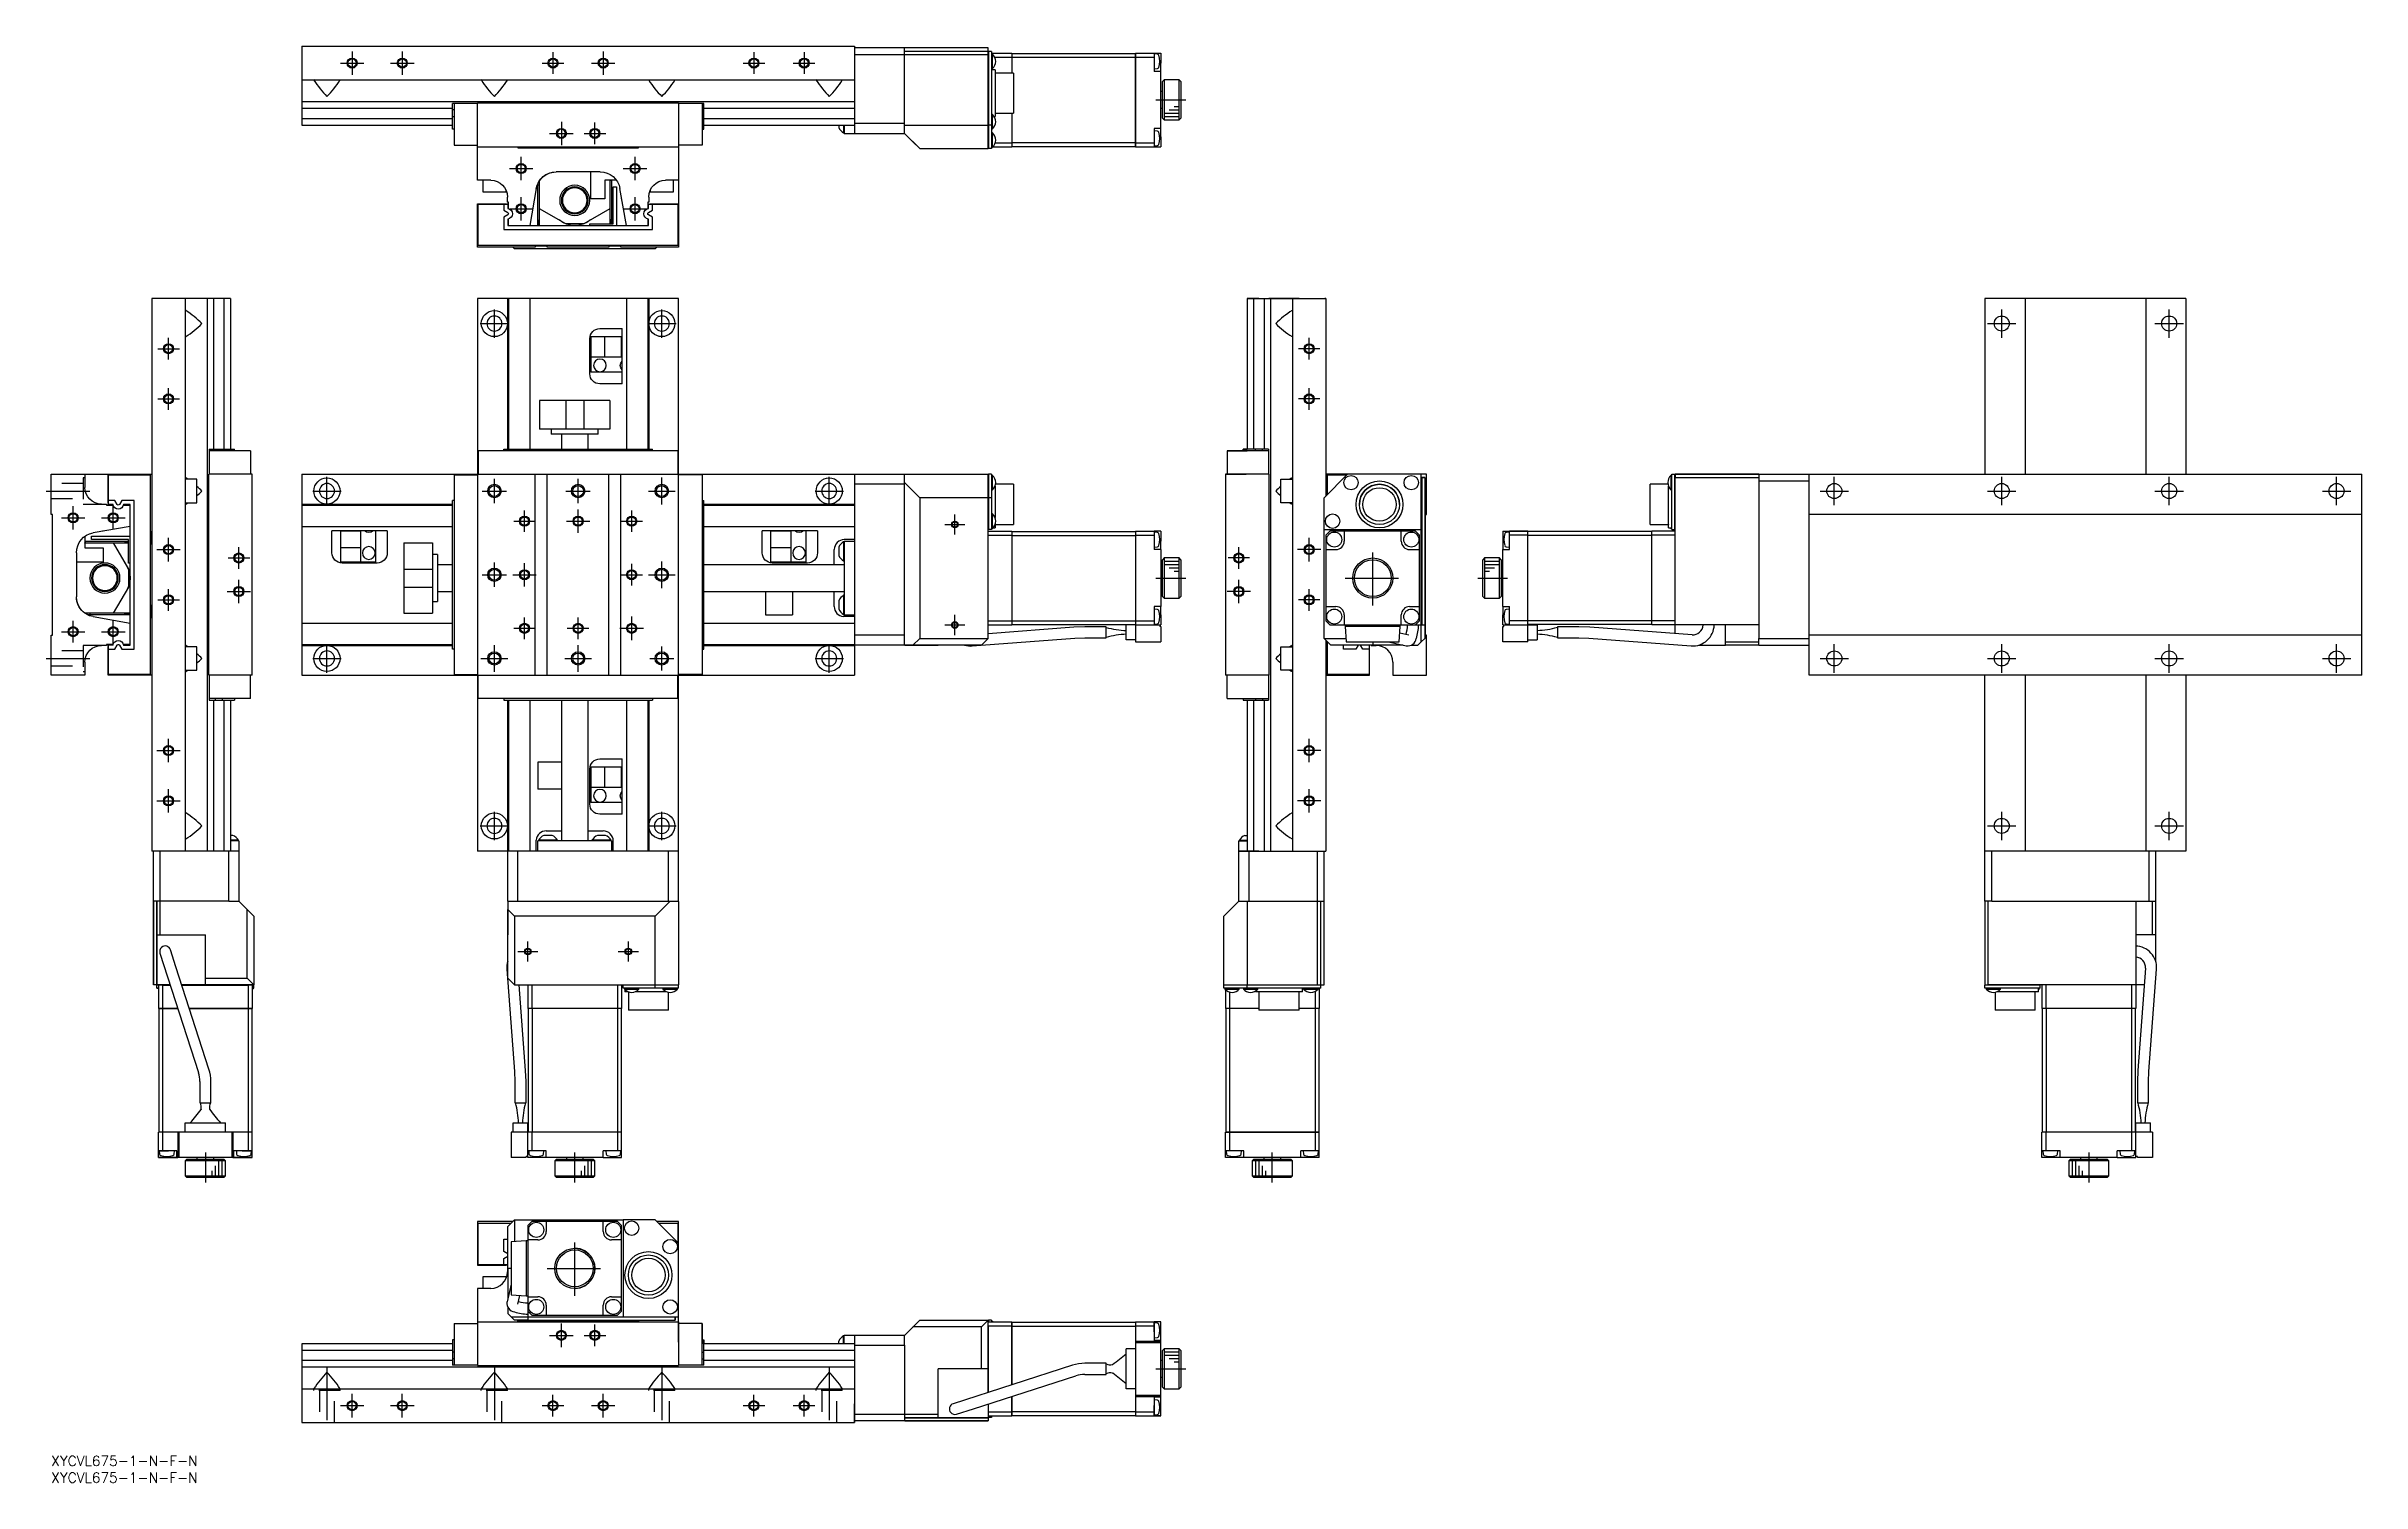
# Model space of a CAD drawing. Extents: x -2 to 690, y -8 to 421.
import ezdxf

# ---------------------------------------------------------------- set-up
doc = ezdxf.new("R2010")
doc.units = 0
doc.header["$LTSCALE"] = 0.5
doc.linetypes.add('CENTER', pattern=[50.8, 31.75, -6.35, 6.35, -6.35])
doc.linetypes.add('DASHED', pattern=[19.05, 12.7, -6.35])
for name, color, linetype in [('MSM_CENTER', 1, 'CENTER'), ('MSM_CONTINUOUS', 7, 'CONTINUOUS'), ('MSM_DASHED', 4, 'DASHED'), ('MSM_NARROW', 5, 'CONTINUOUS'), ('MSM_PART_NUMBER', 7, 'CONTINUOUS')]:
    doc.layers.add(name, color=color, linetype=linetype)
doc.styles.get("Standard").update_dxf_attribs({"font": 'txt.shx', "height": 3, "bigfont": 'bigfont.shx'})

# ---------------------------------------------------------------- blocks, each defined once
blk = doc.blocks.new('*U2')
at = {"layer": 'MSM_PART_NUMBER'}
blk.add_text('XYCVL675-1-N-F-N', height=3, dxfattribs=at).set_placement((0, -3))
blk = doc.blocks.new('*U3')
at = {"layer": 'MSM_PART_NUMBER'}
blk.add_text('XYCVL675-1-N-F-N', height=3, dxfattribs=at).set_placement((0, -8))

msp = doc.modelspace()

# ---------------------------------------------------------------- linework, layer by layer
at = {"layer": 'MSM_CENTER'}
for p, q in [((86.31, 415.91), (93.31, 415.91)), ((89.81, 419.41), (89.81, 412.41)), ((101.31, 415.91), (108.31, 415.91)), ((104.81, 419.41), (104.81, 412.41)), ((146.58, 415.91), (153.04, 415.91)), ((149.81, 419.14), (149.81, 412.68)), ((161.31, 415.91), (168.31, 415.91)), ((164.81, 419.41), (164.81, 412.41)), ((206.58, 415.91), (213.04, 415.91)), ((209.81, 419.14), (209.81, 412.68)), ((221.58, 415.91), (228.04, 415.91)), ((224.81, 419.14), (224.81, 412.68)), ((329.86, 404.91), (338.76, 404.91)), ((148.81, 394.91), (155.81, 394.91)), ((152.31, 398.41), (152.31, 391.41)), ((159.08, 394.91), (165.54, 394.91)), ((162.31, 391.68), (162.31, 398.14)), ((140.31, 380.91), (140.31, 387.91)), ((174.31, 380.91), (174.31, 387.91)), ((136.81, 384.41), (143.81, 384.41)), ((170.81, 384.41), (177.81, 384.41)), ((140.31, 368.91), (140.31, 375.91)), ((174.31, 368.91), (174.31, 375.91)), ((136.81, 372.41), (143.81, 372.41)), ((170.81, 372.41), (177.81, 372.41)), ((132.31, 333.87), (132.31, 342.37)), ((182.31, 333.87), (182.31, 342.37)), ((582.44, 333.87), (582.44, 342.37)), ((632.44, 333.87), (632.44, 342.37)), ((35, 327.39), (35, 333.85)), ((128.06, 338.12), (136.56, 338.12)), ((178.06, 338.12), (186.56, 338.12)), ((375.62, 327.39), (375.62, 333.85)), ((578.19, 338.12), (586.69, 338.12)), ((628.19, 338.12), (636.69, 338.12)), ((31.77, 330.62), (38.23, 330.62)), ((378.85, 330.62), (372.39, 330.62)), ((35, 312.39), (35, 318.85)), ((375.62, 312.39), (375.62, 318.85)), ((31.77, 315.62), (38.23, 315.62)), ((378.85, 315.62), (372.39, 315.62)), ((82.31, 283.87), (82.31, 292.37)), ((132.31, 284.49), (132.31, 291.74)), ((157.31, 284.49), (157.31, 291.74)), ((182.31, 284.12), (182.31, 292.12)), ((232.31, 283.87), (232.31, 292.37)), ((532.44, 283.87), (532.44, 292.37)), ((582.44, 283.87), (582.44, 292.37)), ((632.44, 283.87), (632.44, 292.37)), ((682.44, 283.87), (682.44, 292.37)), ((-1.5, 288.12), (11.5, 288.12)), ((6.5, 276.62), (6.5, 283.62)), ((18.5, 276.62), (18.5, 283.62)), ((78.06, 288.12), (86.56, 288.12)), ((128.69, 288.12), (135.93, 288.12)), ((153.69, 288.12), (160.93, 288.12)), ((178.31, 288.12), (186.31, 288.12)), ((228.06, 288.12), (236.56, 288.12)), ((528.19, 288.12), (536.69, 288.12)), ((578.19, 288.12), (586.69, 288.12)), ((628.19, 288.12), (636.69, 288.12)), ((678.19, 288.12), (686.69, 288.12)), ((3, 280.12), (10, 280.12)), ((15, 280.12), (22, 280.12)), ((138.08, 279.12), (144.54, 279.12)), ((141.31, 275.89), (141.31, 282.35)), ((153.81, 279.12), (160.81, 279.12)), ((157.31, 275.62), (157.31, 282.62)), ((170.08, 279.12), (176.54, 279.12)), ((173.31, 275.89), (173.31, 282.35)), ((266.81, 278.12), (272.81, 278.12)), ((269.81, 275.12), (269.81, 281.12)), ((31.5, 270.62), (38.5, 270.62)), ((35, 267.12), (35, 274.12)), ((56, 264.89), (56, 271.35)), ((354.62, 264.89), (354.62, 271.35)), ((379.12, 270.62), (372.12, 270.62)), ((375.62, 267.12), (375.62, 274.12)), ((394.62, 253.92), (394.62, 270.32)), ((52.77, 268.12), (59.23, 268.12)), ((128.69, 263.12), (135.93, 263.12)), ((132.31, 259.49), (132.31, 266.74)), ((137.81, 263.12), (144.81, 263.12)), ((141.31, 259.62), (141.31, 266.62)), ((170.08, 263.12), (176.54, 263.12)), ((173.31, 259.89), (173.31, 266.35)), ((178.31, 263.12), (186.31, 263.12)), ((182.31, 259.12), (182.31, 267.12)), ((357.85, 268.12), (351.39, 268.12)), ((35, 252.39), (35, 258.85)), ((52.5, 258.12), (59.5, 258.12)), ((56, 254.62), (56, 261.62)), ((329.86, 262.12), (338.76, 262.12)), ((358.12, 258.12), (351.12, 258.12)), ((354.62, 254.62), (354.62, 261.62)), ((375.62, 252.39), (375.62, 258.85)), ((386.42, 262.12), (402.82, 262.12)), ((425.99, 262.12), (434.89, 262.12)), ((6.5, 242.89), (6.5, 249.35)), ((18.5, 242.62), (18.5, 249.62)), ((31.77, 255.62), (38.23, 255.62)), ((141.31, 243.89), (141.31, 250.35)), ((157.31, 243.89), (157.31, 250.35)), ((173.31, 243.62), (173.31, 250.62)), ((269.81, 245.12), (269.81, 251.12)), ((378.85, 255.62), (372.39, 255.62)), ((3, 246.12), (10, 246.12)), ((15, 246.12), (22, 246.12)), ((82.31, 233.87), (82.31, 242.37)), ((132.31, 234.12), (132.31, 242.12)), ((138.08, 247.12), (144.54, 247.12)), ((154.08, 247.12), (160.54, 247.12)), ((157.31, 234.12), (157.31, 242.12)), ((169.81, 247.12), (176.81, 247.12)), ((232.31, 233.87), (232.31, 242.37)), ((266.81, 248.12), (272.81, 248.12)), ((532.44, 233.87), (532.44, 242.37)), ((582.44, 233.87), (582.44, 242.37)), ((632.44, 233.87), (632.44, 242.37)), ((682.44, 233.87), (682.44, 242.37)), ((-1.5, 238.12), (11.5, 238.12)), ((78.06, 238.12), (86.56, 238.12)), ((128.31, 238.12), (136.31, 238.12)), ((153.31, 238.12), (161.31, 238.12)), ((178.69, 238.12), (185.93, 238.12)), ((182.31, 234.49), (182.31, 241.74)), ((228.06, 238.12), (236.56, 238.12)), ((528.19, 238.12), (536.69, 238.12)), ((578.19, 238.12), (586.69, 238.12)), ((628.19, 238.12), (636.69, 238.12)), ((678.19, 238.12), (686.69, 238.12)), ((31.5, 210.62), (38.5, 210.62)), ((35, 207.12), (35, 214.12)), ((379.12, 210.62), (372.12, 210.62)), ((375.62, 207.12), (375.62, 214.12)), ((31.5, 195.62), (38.5, 195.62)), ((35, 192.12), (35, 199.12)), ((379.12, 195.62), (372.12, 195.62)), ((375.62, 192.12), (375.62, 199.12)), ((128.06, 188.12), (136.56, 188.12)), ((132.31, 183.87), (132.31, 192.37)), ((178.06, 188.12), (186.56, 188.12)), ((182.31, 183.87), (182.31, 192.37)), ((578.19, 188.12), (586.69, 188.12)), ((582.44, 183.87), (582.44, 192.37)), ((628.19, 188.12), (636.69, 188.12)), ((632.44, 183.87), (632.44, 192.37)), ((142.31, 147.62), (142.31, 153.62)), ((172.31, 147.62), (172.31, 153.62)), ((139.31, 150.62), (145.31, 150.62)), ((169.31, 150.62), (175.31, 150.62)), ((46, 90.57), (46, 81.67)), ((156.31, 81.67), (156.31, 90.57)), ((364.62, 81.67), (364.62, 90.57)), ((608.44, 90.57), (608.44, 81.67)), ((156.31, 47.8), (156.31, 64.2)), ((148.11, 56), (164.51, 56)), ((148.81, 36), (155.81, 36)), ((152.31, 32.5), (152.31, 39.5)), ((159.08, 36), (165.54, 36)), ((162.31, 32.77), (162.31, 39.23)), ((82.31, 26.5), (82.31, 8)), ((132.31, 26.5), (132.31, 8)), ((182.31, 26.5), (182.31, 8)), ((232.31, 26.5), (232.31, 8)), ((329.86, 26), (338.76, 26)), ((86.31, 15), (93.31, 15)), ((89.81, 11.5), (89.81, 18.5)), ((101.31, 15), (108.31, 15)), ((104.81, 11.5), (104.81, 18.5)), ((146.58, 15), (153.04, 15)), ((149.81, 11.77), (149.81, 18.23)), ((161.31, 15), (168.31, 15)), ((164.81, 11.5), (164.81, 18.5)), ((206.58, 15), (213.04, 15)), ((209.81, 11.77), (209.81, 18.23)), ((221.58, 15), (228.04, 15)), ((224.81, 11.77), (224.81, 18.23))]:
    msp.add_line(p, q, dxfattribs=at)
at = {"layer": 'MSM_CONTINUOUS'}
for p, q in [((74.81, 420.91), (239.81, 420.91)), ((74.81, 420.91), (74.81, 397.41)), ((239.81, 420.91), (239.81, 394.91)), ((279.81, 420.41), (239.81, 420.41)), ((279.81, 418.41), (239.81, 418.41)), ((254.81, 394.91), (254.81, 420.41)), ((279.81, 419.41), (254.81, 419.41)), ((279.81, 419.51), (279.71, 419.41)), ((279.81, 419.51), (279.81, 420.41)), ((279.81, 390.41), (279.81, 419.41)), ((279.91, 419.41), (279.81, 419.31)), ((279.91, 419.41), (279.91, 390.41)), ((280.81, 419.41), (279.91, 419.41)), ((280.81, 419.41), (280.81, 390.41)), ((280.81, 418.91), (286.81, 418.91)), ((281.1, 418.56), (280.81, 418.56)), ((281.1, 414.26), (281.1, 418.56)), ((281.71, 417.71), (286.81, 417.71)), ((286.81, 418.91), (286.81, 412.91)), ((286.81, 418.81), (323.81, 418.81)), ((286.81, 417.67), (323.81, 417.67)), ((323.81, 418.91), (323.81, 390.91)), ((323.81, 390.91), (323.81, 418.91)), ((323.81, 418.91), (331.31, 418.91)), ((323.81, 417.71), (329.31, 417.71)), ((329.31, 418.91), (329.31, 413.41)), ((330.29, 418.58), (329.31, 418.66)), ((331.31, 418.91), (331.31, 415.91)), ((331.31, 393.91), (331.31, 415.91)), ((74.81, 410.91), (239.81, 410.91)), ((78.57, 410.91), (78.41, 410.78)), ((86.05, 410.91), (86.21, 410.78)), ((128.57, 410.91), (128.41, 410.78)), ((136.05, 410.91), (136.21, 410.78)), ((178.57, 410.91), (178.41, 410.78)), ((186.05, 410.91), (186.21, 410.78)), ((228.57, 410.91), (228.41, 410.78)), ((236.05, 410.91), (236.21, 410.78)), ((280.81, 414.26), (281.1, 414.26)), ((281.81, 413.91), (280.81, 413.91)), ((281.81, 413.91), (281.81, 399.91)), ((287.31, 412.91), (281.81, 412.91)), ((287.31, 412.91), (287.31, 400.91)), ((329.31, 414.16), (330.29, 414.25)), ((331.31, 413.41), (329.31, 413.41)), ((332.31, 410.91), (331.81, 410.41)), ((331.81, 399.41), (331.81, 410.41)), ((332.31, 410.91), (332.31, 398.91)), ((336.81, 410.91), (332.31, 410.91)), ((336.81, 398.91), (336.81, 410.91)), ((337.31, 410.41), (336.81, 410.91)), ((337.31, 410.41), (337.31, 399.41)), ((74.81, 404.41), (239.81, 404.41)), ((74.81, 402.45), (119.81, 402.45)), ((127.31, 403.81), (119.81, 403.81)), ((119.81, 396.21), (119.81, 403.81)), ((120.31, 401.94), (119.81, 401.94)), ((120.31, 403.81), (120.31, 391.41)), ((187.31, 403.91), (127.31, 403.91)), ((127.31, 380.91), (127.31, 403.91)), ((187.31, 403.91), (187.31, 360.91)), ((194.81, 403.81), (187.31, 403.81)), ((194.31, 403.81), (194.31, 391.41)), ((194.31, 401.94), (194.81, 401.94)), ((194.81, 396.21), (194.81, 403.81)), ((194.81, 402.45), (239.81, 402.45)), ((331.81, 407.41), (331.31, 407.41)), ((331.31, 402.41), (331.81, 402.41)), ((74.81, 399.38), (119.81, 399.38)), ((74.81, 397.41), (119.81, 397.41)), ((120.31, 399.89), (119.81, 399.89)), ((120.31, 396.21), (119.81, 396.21)), ((194.31, 399.89), (194.81, 399.89)), ((194.31, 396.21), (194.81, 396.21)), ((194.81, 399.38), (239.81, 399.38)), ((194.81, 397.41), (239.81, 397.41)), ((235.16, 397.41), (235.16, 396.7)), ((236.61, 397.41), (236.61, 395.05)), ((236.61, 395.05), (236.81, 395.05)), ((236.81, 397.41), (236.81, 394.91)), ((236.81, 394.91), (254.81, 394.91)), ((254.81, 397.91), (239.81, 397.91)), ((254.81, 397.41), (279.81, 397.41)), ((254.81, 394.91), (259.31, 390.41)), ((254.81, 394.91), (254.91, 394.81)), ((257.31, 392.41), (254.91, 394.81)), ((279.81, 397.45), (279.91, 397.41)), ((280.81, 397.41), (279.91, 397.41)), ((281.1, 400.56), (280.81, 400.56)), ((280.81, 396.26), (281.1, 396.26)), ((281.1, 395.06), (280.81, 395.06)), ((281.1, 396.26), (281.1, 400.56)), ((281.1, 390.76), (281.1, 395.06)), ((281.61, 399.91), (281.81, 399.91)), ((281.81, 400.91), (287.31, 400.91)), ((286.81, 400.91), (286.81, 390.91)), ((329.31, 396.41), (329.31, 390.91)), ((331.31, 396.41), (329.31, 396.41)), ((330.29, 395.58), (329.31, 395.66)), ((331.81, 399.41), (332.31, 398.91)), ((332.31, 398.91), (336.81, 398.91)), ((336.81, 398.91), (337.31, 399.41)), ((120.31, 391.41), (127.31, 391.41)), ((127.31, 390.91), (187.31, 390.91)), ((139.31, 390.91), (139.31, 390.61)), ((139.31, 390.61), (175.31, 390.61)), ((175.31, 390.61), (175.31, 390.91)), ((194.31, 391.41), (187.31, 391.41)), ((259.31, 390.41), (257.31, 392.41)), ((259.31, 390.41), (279.81, 390.41)), ((279.81, 390.51), (279.91, 390.41)), ((280.81, 390.41), (279.91, 390.41)), ((280.81, 390.76), (281.1, 390.76)), ((281.24, 390.91), (286.81, 390.91)), ((281.9, 392.11), (286.81, 392.11)), ((286.81, 392.15), (323.81, 392.15)), ((286.81, 391.01), (323.81, 391.01)), ((323.81, 392.11), (329.31, 392.11)), ((323.81, 390.91), (331.31, 390.91)), ((329.31, 391.16), (330.29, 391.25)), ((331.31, 393.91), (331.31, 390.91)), ((131.21, 380.91), (127.31, 380.91)), ((128.81, 380.91), (128.81, 377.41)), ((145.81, 367.41), (145.81, 380.86)), ((163.9, 383.41), (150.72, 383.41)), ((161.11, 375.41), (161.11, 383.41)), ((168.77, 380.91), (165.31, 380.91)), ((165.31, 380.91), (165.31, 375.41)), ((166.81, 380.86), (166.81, 367.91)), ((167.31, 380.91), (167.31, 367.91)), ((187.31, 380.91), (183.41, 380.91)), ((185.81, 377.41), (185.81, 380.91)), ((127.31, 373.91), (135.91, 373.91)), ((127.31, 360.91), (127.31, 373.91)), ((127.51, 361.41), (127.51, 373.81)), ((127.51, 373.81), (136.31, 373.81)), ((128.81, 377.41), (135.81, 377.41)), ((135.11, 373.81), (135.11, 371.94)), ((135.31, 378.77), (135.31, 378.78)), ((135.81, 377.41), (135.81, 377.87)), ((135.91, 373.91), (135.91, 373.81)), ((136.21, 374.41), (136.21, 375.91)), ((136.51, 374.41), (136.21, 374.41)), ((136.31, 374.41), (136.31, 372.49)), ((136.51, 372.45), (136.51, 374.41)), ((144.81, 378.46), (142.86, 367.41)), ((145.31, 367.41), (145.31, 379.86)), ((145.81, 379.41), (145.31, 379.41)), ((165.31, 375.41), (161.11, 375.41)), ((167.81, 367.91), (167.81, 378.91)), ((167.81, 378.91), (168.81, 378.91)), ((168.81, 378.91), (168.81, 367.41)), ((171.76, 367.41), (169.81, 378.46)), ((170.31, 375.41), (170.31, 375.62)), ((170.34, 375.41), (170.31, 375.41)), ((178.41, 374.41), (178.11, 374.41)), ((178.11, 374.41), (178.11, 372.45)), ((178.31, 372.49), (178.31, 373.81)), ((178.31, 373.81), (187.11, 373.81)), ((178.41, 375.91), (178.41, 374.41)), ((178.71, 373.81), (178.71, 373.91)), ((178.71, 373.91), (187.31, 373.91)), ((178.81, 377.87), (178.81, 377.41)), ((178.81, 377.41), (185.81, 377.41)), ((179.51, 371.94), (179.51, 373.81)), ((187.11, 373.81), (187.11, 361.41)), ((135.11, 371.94), (136.3, 371.25)), ((136.3, 370.58), (135.11, 369.89)), ((135.11, 369.89), (135.11, 366.21)), ((136.31, 369.34), (136.31, 367.41)), ((136.51, 367.71), (136.31, 367.91)), ((136.31, 367.41), (178.31, 367.41)), ((136.51, 367.41), (136.51, 369.38)), ((153.6, 367.91), (145.81, 372.41)), ((159.01, 367.91), (153.6, 367.91)), ((166.81, 372.41), (159.01, 367.91)), ((160.81, 367.41), (160.81, 367.91)), ((160.81, 367.91), (167.81, 367.91)), ((178.11, 369.38), (178.11, 367.41)), ((178.31, 371.25), (179.51, 371.94)), ((179.51, 369.89), (178.31, 370.58)), ((178.31, 367.41), (178.31, 369.34)), ((179.51, 366.21), (179.51, 369.89)), ((144.51, 360.91), (127.31, 360.91)), ((187.11, 361.41), (127.51, 361.41)), ((135.11, 366.21), (179.51, 366.21)), ((138.31, 360.41), (137.81, 360.91)), ((137.81, 360.91), (138.31, 360.41)), ((180.31, 360.41), (138.31, 360.41)), ((144.51, 361.26), (144.51, 360.91)), ((148.11, 361.26), (144.51, 361.26)), ((148.11, 360.91), (148.11, 361.26)), ((166.51, 360.91), (148.11, 360.91)), ((170.11, 361.26), (166.51, 361.26)), ((166.51, 361.26), (166.51, 360.91)), ((170.11, 360.91), (170.11, 361.26)), ((187.31, 360.91), (170.11, 360.91)), ((180.81, 360.91), (180.31, 360.41)), ((53.5, 345.62), (30, 345.62)), ((30, 345.62), (30, 180.62)), ((40, 345.62), (40, 180.62)), ((40, 341.86), (40.13, 342.02)), ((46.5, 345.62), (46.5, 180.62)), ((48.46, 345.62), (48.46, 300.62)), ((51.54, 345.62), (51.54, 300.62)), ((53.5, 345.62), (53.5, 300.62)), ((127.31, 345.62), (127.31, 180.62)), ((187.31, 345.62), (127.31, 345.62)), ((136.21, 345.62), (136.21, 300.62)), ((136.51, 345.62), (136.51, 300.62)), ((142.86, 345.62), (142.86, 300.62)), ((171.76, 345.62), (171.76, 300.62)), ((178.11, 345.62), (178.11, 300.62)), ((178.41, 345.62), (178.41, 300.62)), ((187.31, 165.62), (187.31, 345.62)), ((357.12, 345.62), (380.62, 345.62)), ((357.12, 345.62), (360.62, 345.62)), ((360.62, 345.62), (357.12, 345.62)), ((360.62, 345.62), (357.12, 345.62)), ((357.12, 345.62), (357.12, 300.62)), ((359.09, 300.62), (359.09, 345.62)), ((362.16, 345.62), (362.16, 300.62)), ((363.62, 345.62), (372.62, 345.62)), ((364.12, 345.62), (363.62, 345.62)), ((372.62, 345.62), (363.62, 345.62)), ((364.12, 345.62), (364.12, 180.62)), ((365.62, 345.62), (370.62, 345.62)), ((370.62, 341.86), (370.49, 342.02)), ((370.62, 345.62), (372.62, 345.62)), ((370.62, 345.62), (370.62, 180.62)), ((375.62, 345.62), (380.62, 345.62)), ((380.62, 345.62), (380.32, 345.62)), ((380.32, 345.62), (380.62, 345.62)), ((380.62, 345.62), (380.62, 286.62)), ((577.44, 345.62), (577.44, 293.12)), ((637.44, 345.62), (577.44, 345.62)), ((589.44, 345.62), (589.44, 293.12)), ((625.44, 345.62), (625.44, 293.12)), ((637.44, 345.62), (637.44, 293.12)), ((40, 334.37), (40.13, 334.22)), ((160.81, 323.12), (160.81, 333.62)), ((170.43, 334.12), (161.11, 334.12)), ((161.11, 334.12), (161.11, 323.62)), ((163.81, 336.62), (170.43, 336.62)), ((165.31, 328.12), (165.31, 334.12)), ((170.31, 328.12), (170.31, 334.12)), ((170.43, 320.12), (170.43, 336.62)), ((370.62, 334.37), (370.49, 334.22)), ((170.43, 328.12), (161.11, 328.12)), ((170.43, 323.62), (161.11, 323.62)), ((170.43, 320.12), (163.81, 320.12)), ((145.81, 315.12), (145.81, 306.62)), ((166.81, 315.12), (145.81, 315.12)), ((153.6, 315.12), (153.6, 306.62)), ((159.01, 315.12), (159.01, 306.62)), ((166.81, 315.12), (166.81, 306.62)), ((166.81, 306.62), (145.81, 306.62)), ((149.31, 306.62), (149.31, 305.12)), ((163.31, 305.12), (149.31, 305.12)), ((152.31, 305.12), (152.31, 300.62)), ((160.31, 300.62), (160.31, 305.12)), ((163.31, 305.12), (163.31, 306.62)), ((47.1, 300.62), (47.1, 293.12)), ((47.1, 300.62), (54.7, 300.62)), ((59.5, 300.12), (47.1, 300.12)), ((48.97, 300.12), (48.97, 300.62)), ((51.02, 300.12), (51.02, 300.62)), ((54.7, 300.12), (54.7, 300.62)), ((59.5, 300.12), (59.5, 293.12)), ((187.11, 300.12), (127.51, 300.12)), ((127.51, 300.12), (127.51, 293.12)), ((135.11, 300.12), (135.11, 300.62)), ((135.11, 300.62), (179.51, 300.62)), ((179.51, 300.12), (179.51, 300.62)), ((187.11, 300.12), (187.11, 293.12)), ((351.12, 300.12), (351.12, 293.12)), ((363.52, 300.12), (351.12, 300.12)), ((351.12, 300.12), (357.12, 300.12)), ((363.52, 300.62), (355.92, 300.62)), ((355.92, 300.62), (357.12, 300.62)), ((355.92, 300.12), (355.92, 300.62)), ((359.6, 300.12), (359.6, 300.62)), ((361.65, 300.12), (361.65, 300.62)), ((363.52, 300.62), (363.52, 293.12)), ((0, 281.12), (0, 293.12)), ((0, 293.12), (30, 293.12)), ((10, 293.12), (10, 289.22)), ((17, 284.52), (17, 293.12)), ((17.1, 284.12), (17.1, 292.92)), ((17.1, 292.92), (29.5, 292.92)), ((29.5, 292.92), (29.5, 233.32)), ((40, 291.86), (40.13, 292.02)), ((43.5, 291.62), (40, 291.62)), ((43.5, 284.62), (43.5, 291.62)), ((47, 233.12), (47, 293.12)), ((60, 293.12), (47, 293.12)), ((60, 233.12), (60, 293.12)), ((74.81, 293.12), (74.81, 233.12)), ((74.81, 293.12), (254.81, 293.12)), ((120.31, 292.92), (120.31, 233.32)), ((120.31, 292.92), (127.31, 292.92)), ((144.51, 233.12), (144.51, 293.12)), ((148.11, 233.12), (148.11, 293.12)), ((166.51, 233.12), (166.51, 293.12)), ((170.11, 233.12), (170.11, 293.12)), ((194.31, 292.92), (187.31, 292.92)), ((194.31, 292.92), (194.31, 233.32)), ((239.81, 293.12), (239.81, 233.12)), ((254.81, 290.62), (254.81, 293.12)), ((254.91, 293.12), (254.81, 293.02)), ((254.81, 290.62), (259.31, 286.12)), ((254.81, 261.96), (254.81, 290.62)), ((254.91, 293.12), (279.81, 293.12)), ((279.81, 293.02), (279.91, 293.12)), ((279.81, 286.12), (279.81, 293.12)), ((279.91, 293.12), (279.91, 276.62)), ((280.81, 293.12), (279.91, 293.12)), ((280.81, 293.12), (280.81, 276.62)), ((281.1, 292.77), (280.81, 292.77)), ((281.1, 288.47), (281.1, 292.77)), ((363.62, 293.12), (350.62, 293.12)), ((350.97, 293.12), (350.62, 293.12)), ((350.97, 293.12), (350.62, 293.12)), ((350.62, 293.12), (356.82, 293.12)), ((350.62, 293.12), (350.62, 233.12)), ((363.62, 293.12), (363.62, 233.12)), ((367.12, 284.62), (367.12, 291.62)), ((367.12, 291.62), (370.62, 291.62)), ((370.62, 291.86), (370.49, 292.02)), ((387.12, 293.12), (380.12, 286.12)), ((387.12, 293.12), (380.62, 293.12)), ((383.12, 293.12), (380.62, 293.12)), ((381.12, 287.12), (381.12, 292.92)), ((381.12, 292.92), (386.92, 292.92)), ((387.12, 293.12), (386.12, 293.12)), ((409.12, 293.12), (387.12, 293.12)), ((409.12, 243.12), (409.12, 293.12)), ((410.62, 293.12), (409.12, 293.12)), ((410.62, 293.12), (409.12, 293.12)), ((410.12, 292.12), (409.12, 292.12)), ((409.12, 292.12), (410.12, 292.12)), ((409.22, 292.12), (409.22, 248.12)), ((410.12, 292.12), (410.12, 244.12)), ((410.62, 281.12), (410.62, 293.12)), ((483.64, 292.77), (483.64, 288.47)), ((483.94, 292.77), (483.64, 292.77)), ((483.94, 293.12), (484.84, 293.12)), ((483.94, 276.62), (483.94, 293.12)), ((483.94, 293.12), (484.84, 293.12)), ((484.94, 293.02), (484.84, 293.12)), ((484.84, 276.62), (484.84, 293.12)), ((484.84, 293.12), (484.94, 293.02)), ((484.94, 293.12), (484.94, 292.12)), ((484.94, 293.12), (509.94, 293.12)), ((509.94, 293.12), (484.94, 293.12)), ((484.94, 292.12), (485.04, 292.12)), ((484.94, 292.12), (509.94, 292.12)), ((484.94, 248.12), (484.94, 292.12)), ((485.04, 292.12), (509.94, 292.12)), ((509.94, 293.12), (509.94, 244.12)), ((509.94, 293.12), (689.94, 293.12)), ((509.94, 291.12), (524.94, 291.12)), ((524.94, 233.12), (524.94, 293.12)), ((689.94, 233.12), (689.94, 293.12)), ((15, 284.22), (16.5, 284.22)), ((16.5, 284.22), (16.5, 283.92)), ((16.5, 283.92), (18.46, 283.92)), ((17.1, 284.52), (17, 284.52)), ((18.97, 285.32), (17.1, 285.32)), ((18.42, 284.12), (17.1, 284.12)), ((19.66, 284.12), (18.97, 285.32)), ((21.02, 285.32), (20.34, 284.12)), ((24.7, 285.32), (21.02, 285.32)), ((21.54, 283.92), (23.5, 283.92)), ((23.5, 284.12), (21.58, 284.12)), ((23.5, 242.12), (23.5, 284.12)), ((24.7, 240.92), (24.7, 285.32)), ((40, 284.62), (43.5, 284.62)), ((40, 284.37), (40.13, 284.22)), ((74.81, 284.22), (119.81, 284.22)), ((74.81, 283.92), (119.81, 283.92)), ((120.31, 285.32), (119.81, 285.32)), ((119.81, 240.92), (119.81, 285.32)), ((194.31, 285.32), (194.81, 285.32)), ((194.81, 240.92), (194.81, 285.32)), ((194.81, 284.22), (239.81, 284.22)), ((194.81, 283.92), (239.81, 283.92)), ((254.81, 290.12), (239.81, 290.12)), ((254.81, 261.96), (254.81, 290.12)), ((259.31, 286.12), (259.31, 244.12)), ((279.81, 286.12), (259.31, 286.12)), ((279.81, 244.12), (279.81, 286.12)), ((279.81, 286.07), (279.91, 286.12)), ((280.81, 286.12), (279.91, 286.12)), ((280.81, 288.47), (281.1, 288.47)), ((281.81, 289.54), (281.81, 280.19)), ((287.31, 290.12), (281.97, 290.12)), ((287.31, 290.12), (287.31, 278.12)), ((370.62, 284.62), (367.12, 284.62)), ((370.62, 284.37), (370.49, 284.22)), ((380.12, 244.12), (380.12, 286.12)), ((477.44, 278.12), (477.44, 290.12)), ((482.78, 290.12), (477.44, 290.12)), ((482.94, 277.12), (482.94, 289.54)), ((483.64, 288.47), (483.94, 288.47)), ((0.3, 281.12), (0, 281.12)), ((0.3, 245.12), (0.3, 281.12)), ((23.5, 277.56), (12.46, 275.62)), ((74.81, 277.56), (119.81, 277.56)), ((194.81, 277.56), (239.81, 277.56)), ((279.91, 276.62), (279.81, 276.72)), ((279.81, 276.72), (279.91, 276.62)), ((280.81, 276.62), (279.91, 276.62)), ((280.81, 276.62), (279.91, 276.62)), ((281.1, 281.27), (280.81, 281.27)), ((280.81, 276.97), (281.1, 276.97)), ((281.1, 276.97), (281.1, 281.27)), ((281.24, 277.12), (281.81, 277.12)), ((281.81, 278.04), (281.81, 277.12)), ((281.84, 278.12), (287.31, 278.12)), ((380.12, 276.62), (409.12, 276.62)), ((410.32, 281.12), (410.62, 281.12)), ((410.32, 245.12), (410.32, 281.12)), ((477.44, 278.12), (482.94, 278.12)), ((482.94, 277.12), (483.94, 277.12)), ((483.64, 277.12), (483.64, 276.97)), ((483.64, 276.97), (483.94, 276.97)), ((483.94, 276.62), (484.84, 276.62)), ((484.84, 276.62), (484.94, 276.72)), ((689.94, 281.12), (524.94, 281.12)), ((7.5, 269.71), (7.5, 256.52)), ((10, 274.58), (10, 271.12)), ((10, 273.12), (23, 273.12)), ((10, 271.12), (15.5, 271.12)), ((10.05, 272.62), (23, 272.62)), ((12, 274.62), (23.5, 274.62)), ((12, 273.62), (12, 274.62)), ((23, 273.62), (12, 273.62)), ((15.5, 276.12), (15.29, 276.12)), ((15.5, 276.15), (15.5, 276.12)), ((15.5, 271.12), (15.5, 266.92)), ((18.5, 272.62), (23, 264.82)), ((23, 266.62), (23, 273.62)), ((30, 275.92), (29.65, 275.92)), ((29.65, 275.92), (29.65, 272.32)), ((29.65, 272.32), (30, 272.32)), ((100.31, 276.24), (83.81, 276.24)), ((83.81, 269.62), (83.81, 276.24)), ((86.31, 276.24), (86.31, 266.92)), ((92.31, 276.12), (86.31, 276.12)), ((92.31, 271.12), (86.31, 271.12)), ((92.31, 276.24), (92.31, 266.92)), ((96.81, 276.24), (96.81, 266.92)), ((100.31, 276.24), (100.31, 269.62)), ((105.31, 272.62), (113.81, 272.62)), ((105.31, 272.62), (105.31, 251.62)), ((113.81, 272.62), (113.81, 251.62)), ((228.81, 276.24), (212.31, 276.24)), ((212.31, 269.62), (212.31, 276.24)), ((214.81, 276.24), (214.81, 266.92)), ((220.81, 276.12), (214.81, 276.12)), ((220.81, 271.12), (214.81, 271.12)), ((220.81, 276.24), (220.81, 266.92)), ((225.31, 276.24), (225.31, 266.92)), ((228.81, 276.24), (228.81, 269.62)), ((233.81, 266.12), (233.81, 270.61)), ((235.16, 271.33), (235.16, 268.91)), ((236.61, 272.98), (236.61, 267.26)), ((236.81, 272.98), (236.61, 272.98)), ((239.81, 273.61), (236.81, 273.61)), ((236.81, 273.12), (236.81, 251.12)), ((236.81, 273.12), (239.81, 273.12)), ((279.81, 276.12), (286.81, 276.12)), ((279.81, 274.92), (286.81, 274.92)), ((286.81, 276.12), (286.81, 274.92)), ((286.81, 276.02), (323.81, 276.02)), ((286.81, 274.92), (286.81, 249.32)), ((286.81, 274.87), (323.81, 274.87)), ((323.81, 276.12), (329.31, 276.12)), ((323.81, 276.12), (323.81, 274.92)), ((323.81, 274.92), (329.31, 274.92)), ((323.81, 274.92), (323.81, 249.32)), ((329.31, 276.12), (329.31, 274.92)), ((331.31, 276.12), (329.31, 276.12)), ((330.29, 275.78), (329.31, 275.87)), ((329.31, 274.92), (329.31, 270.62)), ((329.31, 271.37), (330.29, 271.45)), ((331.31, 270.62), (329.31, 270.62)), ((331.31, 276.12), (331.31, 273.12)), ((331.31, 270.62), (331.31, 273.12)), ((331.31, 270.62), (331.31, 253.62)), ((381.82, 276.12), (380.62, 274.92)), ((381.82, 276.12), (380.62, 274.92)), ((380.62, 274.92), (380.62, 249.32)), ((380.62, 270.62), (383.62, 270.62)), ((407.42, 276.12), (381.82, 276.12)), ((386.12, 276.12), (381.82, 276.12)), ((403.12, 276.12), (386.12, 276.12)), ((386.12, 276.12), (386.12, 273.12)), ((403.12, 273.12), (403.12, 276.12)), ((405.62, 270.62), (408.62, 270.62)), ((408.62, 274.92), (407.42, 276.12)), ((408.62, 249.32), (408.62, 274.92)), ((433.44, 276.12), (440.94, 276.12)), ((433.44, 276.12), (433.44, 270.62)), ((433.44, 270.62), (435.44, 270.62)), ((433.44, 253.62), (433.44, 270.62)), ((435.44, 275.87), (434.45, 275.78)), ((434.45, 271.45), (435.44, 271.37)), ((435.44, 270.62), (435.44, 276.12)), ((440.94, 276.12), (435.44, 276.12)), ((440.94, 274.92), (435.44, 274.92)), ((440.94, 274.92), (440.94, 276.12)), ((477.94, 276.02), (440.94, 276.02)), ((477.94, 276.02), (440.94, 276.02)), ((440.94, 249.32), (440.94, 274.92)), ((477.94, 274.87), (440.94, 274.87)), ((477.94, 274.92), (477.94, 276.12)), ((484.94, 276.12), (477.94, 276.12)), ((484.94, 276.12), (477.94, 276.12)), ((484.94, 274.92), (477.94, 274.92)), ((477.94, 249.32), (477.94, 274.92)), ((15.5, 266.92), (7.5, 266.92)), ((23.5, 266.62), (23, 266.62)), ((23, 264.82), (23, 259.41)), ((96.81, 266.92), (86.31, 266.92)), ((97.31, 266.62), (86.81, 266.62)), ((105.31, 264.82), (113.81, 264.82)), ((115.31, 269.12), (113.81, 269.12)), ((115.31, 269.12), (115.31, 255.12)), ((119.81, 266.12), (115.31, 266.12)), ((236.81, 266.12), (194.81, 266.12)), ((225.31, 266.92), (214.81, 266.92)), ((225.81, 266.62), (215.31, 266.62)), ((236.61, 267.26), (236.81, 267.26)), ((331.81, 264.62), (331.31, 264.62)), ((332.31, 268.12), (331.81, 267.62)), ((331.81, 256.62), (331.81, 267.62)), ((332.31, 268.12), (332.31, 256.12)), ((336.81, 268.12), (332.31, 268.12)), ((336.81, 256.12), (336.81, 268.12)), ((337.31, 267.62), (336.81, 268.12)), ((337.31, 267.62), (337.31, 256.62)), ((427.94, 268.12), (427.44, 267.62)), ((427.44, 256.62), (427.44, 267.62)), ((427.94, 268.12), (427.94, 256.12)), ((432.44, 268.12), (427.94, 268.12)), ((432.44, 256.12), (432.44, 268.12)), ((432.94, 267.62), (432.44, 268.12)), ((432.94, 267.62), (432.94, 256.62)), ((433.44, 264.62), (432.94, 264.62)), ((23, 259.41), (18.5, 251.62)), ((105.31, 259.41), (113.81, 259.41)), ((115.31, 258.12), (119.81, 258.12)), ((194.81, 258.12), (236.81, 258.12)), ((213.31, 258.12), (213.31, 251.12)), ((221.31, 258.12), (221.31, 251.12)), ((233.81, 253.61), (233.81, 258.12)), ((236.61, 256.98), (236.61, 251.26)), ((236.81, 256.98), (236.61, 256.98)), ((254.81, 242.22), (254.81, 261.96)), ((254.81, 245.12), (254.81, 261.96)), ((331.31, 259.62), (331.81, 259.62)), ((331.81, 256.62), (332.31, 256.12)), ((332.31, 256.12), (336.81, 256.12)), ((336.81, 256.12), (337.31, 256.62)), ((427.44, 256.62), (427.94, 256.12)), ((427.94, 256.12), (432.44, 256.12)), ((432.44, 256.12), (432.94, 256.62)), ((432.94, 259.62), (433.44, 259.62)), ((23.5, 251.62), (10.05, 251.62)), ((23.5, 251.12), (11.05, 251.12)), ((11.5, 251.62), (11.5, 251.12)), ((12.46, 250.62), (23.5, 248.67)), ((30, 253.92), (29.65, 253.92)), ((29.65, 253.92), (29.65, 250.32)), ((29.65, 250.32), (30, 250.32)), ((105.31, 251.62), (113.81, 251.62)), ((113.81, 255.12), (115.31, 255.12)), ((213.31, 251.12), (221.31, 251.12)), ((235.16, 255.33), (235.16, 252.91)), ((236.61, 251.26), (236.81, 251.26)), ((236.81, 251.12), (239.81, 251.12)), ((239.81, 250.61), (236.81, 250.61)), ((279.81, 249.32), (286.81, 249.32)), ((286.81, 249.36), (323.81, 249.36)), ((286.81, 249.32), (286.81, 248.12)), ((323.81, 249.32), (329.31, 249.32)), ((323.81, 249.32), (323.81, 243.12)), ((331.31, 253.62), (329.31, 253.62)), ((329.31, 253.62), (329.31, 249.32)), ((330.29, 252.78), (329.31, 252.87)), ((329.31, 249.32), (329.31, 248.12)), ((331.31, 251.12), (331.31, 253.62)), ((331.31, 251.12), (331.31, 248.12)), ((380.62, 253.62), (383.62, 253.62)), ((380.62, 249.32), (381.82, 248.12)), ((386.12, 251.12), (386.12, 248.12)), ((403.12, 248.12), (403.12, 251.12)), ((405.62, 253.62), (408.62, 253.62)), ((407.42, 248.12), (408.62, 249.32)), ((433.44, 253.62), (435.44, 253.62)), ((433.44, 253.62), (433.44, 251.12)), ((433.44, 248.12), (433.44, 251.12)), ((435.44, 252.87), (434.45, 252.78)), ((435.44, 249.32), (435.44, 253.62)), ((440.94, 249.32), (435.44, 249.32)), ((435.44, 248.12), (435.44, 249.32)), ((477.94, 249.36), (440.94, 249.36)), ((440.94, 243.12), (440.94, 249.32)), ((484.94, 249.32), (477.94, 249.32)), ((477.94, 248.12), (477.94, 249.32)), ((0, 233.12), (0, 245.12)), ((0, 245.12), (0.3, 245.12)), ((16.5, 242.02), (15, 242.02)), ((18.46, 242.32), (16.5, 242.32)), ((16.5, 242.32), (16.5, 242.02)), ((18.42, 242.12), (16.5, 242.12)), ((17.1, 233.32), (17.1, 242.12)), ((18.97, 240.92), (19.66, 242.11)), ((20.34, 242.11), (21.02, 240.92)), ((23.5, 242.32), (21.54, 242.32)), ((21.58, 242.12), (23.5, 242.12)), ((23.2, 242.32), (23, 242.12)), ((40, 241.86), (40.13, 242.02)), ((74.81, 248.67), (119.81, 248.67)), ((74.81, 242.32), (119.81, 242.32)), ((74.81, 242.02), (119.81, 242.02)), ((194.81, 248.67), (239.81, 248.67)), ((194.81, 242.32), (239.81, 242.32)), ((194.81, 242.02), (239.81, 242.02)), ((254.81, 245.12), (239.81, 245.12)), ((254.81, 242.12), (239.81, 242.12)), ((254.81, 242.22), (254.91, 242.12)), ((257.31, 242.12), (254.91, 242.12)), ((254.91, 242.12), (264.81, 242.12)), ((259.31, 244.12), (257.31, 242.12)), ((277.81, 242.12), (257.31, 242.12)), ((259.31, 244.12), (279.81, 244.12)), ((277.81, 242.12), (264.81, 242.12)), ((275.03, 241.85), (305.6, 244.16)), ((279.81, 244.12), (277.81, 242.12)), ((279.81, 248.22), (279.91, 248.12)), ((279.91, 248.12), (279.81, 248.22)), ((305.35, 247.45), (279.81, 245.52)), ((279.91, 248.12), (286.81, 248.12)), ((279.91, 248.12), (286.81, 248.12)), ((286.81, 248.22), (323.81, 248.22)), ((286.81, 248.22), (323.81, 248.22)), ((308.62, 247.57), (305.35, 247.45)), ((305.6, 244.16), (308.62, 244.27)), ((315.01, 247.57), (308.62, 247.57)), ((308.62, 244.27), (315.01, 244.27)), ((315.01, 244.27), (315.01, 247.57)), ((321.01, 243.72), (321.01, 248.12)), ((323.81, 248.12), (321.01, 248.12)), ((323.81, 243.72), (321.01, 243.72)), ((323.81, 243.72), (321.01, 243.72)), ((323.81, 248.12), (329.31, 248.12)), ((323.81, 248.12), (331.31, 248.12)), ((323.81, 243.12), (331.31, 243.12)), ((323.81, 243.12), (331.31, 243.12)), ((329.31, 248.37), (330.29, 248.45)), ((331.01, 248.12), (331.01, 247.62)), ((331.31, 247.62), (331.01, 247.62)), ((331.31, 247.62), (331.31, 243.12)), ((370.62, 241.86), (370.49, 242.02)), ((380.12, 244.12), (386.65, 244.12)), ((382.12, 242.12), (380.12, 244.12)), ((380.62, 243.62), (380.62, 180.62)), ((381.12, 233.32), (381.12, 243.12)), ((381.82, 248.12), (407.42, 248.12)), ((403.65, 242.12), (382.12, 242.12)), ((385.92, 240.92), (385.92, 242.12)), ((386.37, 248.12), (386.41, 247.62)), ((402.84, 247.62), (386.41, 247.62)), ((386.41, 247.62), (386.72, 243.12)), ((386.72, 243.12), (402.52, 243.12)), ((390.29, 242.11), (389.6, 240.92)), ((391.65, 240.92), (390.96, 242.11)), ((393.52, 242.12), (393.52, 233.32)), ((394.12, 242.02), (394.12, 242.12)), ((394.12, 242.02), (395.62, 242.02)), ((394.62, 243.12), (394.62, 242.12)), ((399.36, 243.12), (404.6, 241.89)), ((402.52, 243.12), (402.84, 247.62)), ((405.35, 245.11), (402.7, 245.72)), ((402.84, 247.62), (402.87, 248.12)), ((406.14, 242.12), (408.12, 242.12)), ((407.42, 248.12), (409.12, 248.12)), ((408.12, 242.12), (409.12, 243.12)), ((409.22, 248.12), (409.12, 248.22)), ((409.12, 243.12), (410.12, 244.12)), ((409.22, 248.12), (410.12, 248.12)), ((410.62, 245.12), (410.32, 245.12)), ((410.62, 245.12), (410.32, 245.12)), ((410.62, 233.12), (410.62, 245.12)), ((433.44, 248.12), (440.94, 248.12)), ((433.44, 243.12), (433.44, 247.62)), ((433.44, 247.62), (433.74, 247.62)), ((440.94, 243.12), (433.44, 243.12)), ((433.74, 247.62), (433.74, 248.12)), ((434.45, 248.45), (435.44, 248.37)), ((477.94, 248.22), (440.94, 248.22)), ((440.94, 248.12), (443.74, 248.12)), ((440.94, 248.12), (443.74, 248.12)), ((440.94, 243.72), (443.74, 243.72)), ((443.74, 248.12), (443.74, 243.72)), ((449.74, 247.57), (449.74, 244.27)), ((456.12, 247.57), (449.74, 247.57)), ((449.74, 244.27), (456.12, 244.27)), ((459.39, 247.45), (456.12, 247.57)), ((456.12, 244.27), (459.14, 244.16)), ((459.14, 244.16), (489.71, 241.85)), ((489.96, 245.14), (459.39, 247.45)), ((484.84, 248.12), (477.94, 248.12)), ((484.84, 248.12), (484.94, 248.22)), ((509.94, 248.12), (484.94, 248.12)), ((484.94, 245.52), (484.94, 248.12)), ((492.01, 242.12), (499.94, 242.12)), ((499.94, 242.12), (499.94, 248.12)), ((499.94, 243.12), (509.94, 243.12)), ((509.94, 242.12), (499.94, 242.12)), ((509.94, 242.12), (509.94, 244.12)), ((509.94, 244.12), (524.94, 244.12)), ((509.94, 242.12), (524.94, 242.12)), ((689.94, 245.12), (524.94, 245.12)), ((10, 237.02), (10, 233.12)), ((12.14, 241.12), (12.14, 241.12)), ((17, 233.12), (17, 241.72)), ((17, 241.72), (17.1, 241.72)), ((17.1, 240.92), (18.97, 240.92)), ((21.02, 240.92), (24.7, 240.92)), ((43.5, 241.62), (40, 241.62)), ((43.5, 234.62), (43.5, 241.62)), ((120.31, 240.92), (119.81, 240.92)), ((194.31, 240.92), (194.81, 240.92)), ((367.12, 234.62), (367.12, 241.62)), ((367.12, 241.62), (370.62, 241.62)), ((389.6, 240.92), (385.92, 240.92)), ((393.52, 240.92), (391.65, 240.92)), ((393.62, 241.72), (393.52, 241.72)), ((393.62, 241.72), (393.52, 241.72)), ((393.62, 233.12), (393.62, 241.72)), ((400.62, 237.02), (400.62, 233.12)), ((10, 233.12), (0, 233.12)), ((30, 233.12), (17, 233.12)), ((29.5, 233.32), (17.1, 233.32)), ((40, 234.62), (43.5, 234.62)), ((40, 234.37), (40.13, 234.22)), ((60, 233.12), (47, 233.12)), ((47.1, 233.12), (47.1, 225.62)), ((59.5, 226.12), (59.5, 233.12)), ((74.81, 233.12), (239.81, 233.12)), ((120.31, 233.32), (127.31, 233.32)), ((127.51, 226.12), (127.51, 233.12)), ((187.11, 226.12), (187.11, 233.12)), ((194.31, 233.32), (187.31, 233.32)), ((363.62, 233.12), (350.62, 233.12)), ((351.12, 226.12), (351.12, 233.12)), ((363.52, 233.12), (363.52, 225.62)), ((370.62, 234.62), (367.12, 234.62)), ((370.62, 234.37), (370.49, 234.22)), ((380.62, 233.12), (393.62, 233.12)), ((393.52, 233.32), (381.12, 233.32)), ((400.62, 233.12), (410.62, 233.12)), ((689.94, 233.12), (524.94, 233.12)), ((577.44, 165.62), (577.44, 233.12)), ((589.44, 233.12), (589.44, 180.62)), ((625.44, 233.12), (625.44, 180.62)), ((637.44, 233.12), (637.44, 180.62)), ((59.5, 226.12), (47.1, 226.12)), ((47.1, 225.62), (54.7, 225.62)), ((48.46, 225.62), (48.46, 180.62)), ((48.97, 226.12), (48.97, 225.62)), ((51.02, 226.12), (51.02, 225.62)), ((51.54, 225.62), (51.54, 180.62)), ((53.5, 225.62), (53.5, 180.62)), ((54.7, 226.12), (54.7, 225.62)), ((187.11, 226.12), (127.51, 226.12)), ((135.11, 226.12), (135.11, 225.62)), ((135.11, 225.62), (179.51, 225.62)), ((136.21, 225.62), (136.21, 180.62)), ((136.51, 225.62), (136.51, 180.62)), ((142.86, 225.62), (142.86, 180.62)), ((152.31, 225.62), (152.31, 183.62)), ((160.31, 183.62), (160.31, 225.62)), ((171.76, 225.62), (171.76, 180.62)), ((178.11, 225.62), (178.11, 180.62)), ((178.41, 225.62), (178.41, 180.62)), ((179.51, 226.12), (179.51, 225.62)), ((351.12, 226.12), (363.52, 226.12)), ((355.92, 226.12), (355.92, 225.62)), ((355.92, 225.62), (363.52, 225.62)), ((357.12, 225.62), (357.12, 180.62)), ((359.09, 180.62), (359.09, 225.62)), ((359.6, 226.12), (359.6, 225.62)), ((361.65, 226.12), (361.65, 225.62)), ((362.16, 225.62), (362.16, 180.62)), ((163.81, 208.12), (170.43, 208.12)), ((170.43, 191.62), (170.43, 208.12)), ((152.31, 207.12), (145.31, 207.12)), ((145.31, 207.12), (145.31, 199.12)), ((160.81, 194.62), (160.81, 205.12)), ((170.43, 205.62), (161.11, 205.62)), ((161.11, 205.62), (161.11, 195.12)), ((165.31, 199.62), (165.31, 205.62)), ((170.31, 199.62), (170.31, 205.62)), ((152.31, 199.12), (145.31, 199.12)), ((170.43, 199.62), (161.11, 199.62)), ((170.43, 195.12), (161.11, 195.12)), ((40, 191.86), (40.13, 192.02)), ((170.43, 191.62), (163.81, 191.62)), ((370.62, 191.86), (370.49, 192.02)), ((56, 180.62), (30, 180.62)), ((30.5, 140.62), (30.5, 180.62)), ((32.5, 155.62), (32.5, 180.62)), ((40, 184.37), (40.13, 184.22)), ((53, 165.62), (53, 180.62)), ((54.21, 185.27), (53.5, 185.27)), ((55.86, 183.82), (53.5, 183.82)), ((56, 183.62), (53.5, 183.62)), ((55.86, 183.62), (55.86, 183.82)), ((56, 183.62), (56, 165.62)), ((187.31, 180.62), (127.31, 180.62)), ((136.31, 165.62), (136.31, 180.62)), ((139.31, 165.62), (139.31, 180.62)), ((144.8, 180.62), (144.8, 183.62)), ((145.31, 180.62), (145.31, 183.62)), ((167.31, 183.62), (145.31, 183.62)), ((151.17, 183.82), (145.45, 183.82)), ((145.45, 183.82), (145.45, 183.62)), ((149.52, 185.27), (147.1, 185.27)), ((147.8, 186.62), (152.31, 186.62)), ((151.17, 183.62), (151.17, 183.82)), ((160.31, 186.62), (164.8, 186.62)), ((167.17, 183.82), (161.45, 183.82)), ((161.45, 183.82), (161.45, 183.62)), ((165.52, 185.27), (163.1, 185.27)), ((167.17, 183.62), (167.17, 183.82)), ((167.31, 183.62), (167.31, 180.62)), ((167.8, 180.62), (167.8, 183.62)), ((184.31, 165.62), (184.31, 180.62)), ((354.62, 183.62), (357.12, 183.62)), ((354.62, 165.62), (354.62, 183.62)), ((357.12, 183.62), (354.62, 183.62)), ((354.62, 180.62), (380.62, 180.62)), ((360.62, 180.62), (354.62, 180.62)), ((354.72, 180.62), (364.12, 180.62)), ((354.77, 183.82), (357.12, 183.82)), ((354.77, 183.82), (354.77, 183.62)), ((356.4, 185.27), (357.12, 185.27)), ((357.62, 180.62), (357.62, 165.62)), ((364.12, 180.62), (370.62, 180.62)), ((370.62, 184.37), (370.49, 184.22)), ((378.12, 140.62), (378.12, 180.62)), ((380.12, 140.62), (380.12, 180.62)), ((637.44, 180.62), (577.44, 180.62)), ((579.44, 165.62), (579.44, 180.62)), ((626.44, 165.62), (626.44, 180.62)), ((628.44, 165.62), (628.44, 180.62)), ((53.11, 165.62), (30.5, 165.62)), ((30.5, 165.52), (30.5, 140.62)), ((31.4, 165.62), (31.4, 140.62)), ((31.5, 165.62), (31.5, 140.62)), ((53, 165.62), (56, 165.62)), ((56, 165.62), (60.5, 161.12)), ((58.5, 142.62), (58.5, 163.12)), ((60.5, 161.12), (60.5, 140.62)), ((136.41, 165.62), (136.31, 165.52)), ((136.31, 165.52), (136.31, 155.62)), ((136.31, 142.62), (136.31, 163.12)), ((138.31, 161.12), (136.31, 163.12)), ((136.41, 165.62), (156.16, 165.62)), ((138.31, 161.12), (138.31, 140.62)), ((180.31, 161.12), (138.31, 161.12)), ((139.31, 165.62), (156.16, 165.62)), ((156.16, 165.62), (184.81, 165.62)), ((156.16, 165.62), (184.31, 165.62)), ((184.81, 165.62), (180.31, 161.12)), ((180.31, 140.62), (180.31, 161.12)), ((184.81, 165.62), (187.31, 165.62)), ((187.31, 165.52), (187.21, 165.62)), ((187.31, 165.52), (187.31, 140.62)), ((354.62, 165.62), (350.12, 161.12)), ((350.12, 161.12), (352.12, 163.12)), ((350.12, 140.62), (350.12, 161.12)), ((352.12, 163.12), (354.52, 165.52)), ((354.62, 165.62), (354.52, 165.52)), ((354.62, 165.62), (380.12, 165.62)), ((357.12, 165.62), (357.12, 140.62)), ((379.12, 140.62), (379.12, 165.62)), ((577.44, 165.62), (577.44, 140.62)), ((579.44, 165.62), (577.44, 165.62)), ((578.44, 140.72), (578.44, 165.62)), ((578.44, 140.62), (578.44, 165.62)), ((579.44, 165.62), (628.44, 165.62)), ((622.44, 165.62), (622.44, 165.52)), ((622.44, 165.52), (622.44, 140.62)), ((627.44, 155.62), (627.44, 165.62)), ((628.44, 147.69), (628.44, 165.62)), ((31.5, 155.62), (46, 155.62)), ((46, 140.62), (46, 155.62)), ((136.31, 142.62), (136.31, 155.62)), ((628.44, 155.62), (622.44, 155.62)), ((32.43, 150.1), (43.94, 114.44)), ((37.22, 146.02), (35.57, 151.11)), ((47.08, 115.45), (37.22, 146.02)), ((136.05, 145.39), (138.35, 114.82)), ((625.41, 145.64), (623.11, 115.07)), ((626.4, 114.82), (628.7, 145.39)), ((31.4, 140.62), (30.5, 140.62)), ((31.4, 140.62), (30.5, 140.62)), ((31.4, 140.62), (31.5, 140.72)), ((31.4, 140.62), (31.5, 140.72)), ((31.5, 140.62), (31.5, 140.72)), ((31.6, 140.62), (31.5, 140.62)), ((31.5, 140.52), (31.6, 140.62)), ((35.49, 140.62), (31.5, 140.62)), ((31.5, 139.62), (31.5, 140.52)), ((31.5, 139.62), (31.5, 140.52)), ((32, 140.52), (31.5, 140.52)), ((31.5, 139.62), (32, 139.62)), ((32, 139.62), (31.5, 139.62)), ((31.6, 140.62), (35.49, 140.62)), ((32, 140.62), (32, 133.62)), ((35.49, 140.62), (32.4, 140.62)), ((33.2, 140.52), (33.1, 140.62)), ((33.2, 140.52), (33.2, 133.62)), ((33.2, 140.52), (35.52, 140.52)), ((60.5, 140.62), (38.96, 140.62)), ((38.96, 140.62), (60.4, 140.62)), ((38.96, 140.62), (60.5, 140.62)), ((38.99, 140.52), (58.8, 140.52)), ((46, 142.62), (58.5, 142.62)), ((58.5, 142.62), (60.5, 140.62)), ((58.9, 140.62), (58.8, 140.52)), ((58.8, 140.52), (58.8, 133.62)), ((60, 140.62), (60, 133.62)), ((60.5, 140.52), (60, 140.52)), ((60.5, 139.62), (60, 139.62)), ((60, 139.62), (60.5, 139.62)), ((60, 139.32), (60.15, 139.32)), ((60.15, 139.32), (60.15, 139.62)), ((60.4, 140.62), (60.5, 140.52)), ((60.5, 139.62), (60.5, 140.52)), ((138.31, 140.62), (136.31, 142.62)), ((138.31, 140.62), (180.31, 140.62)), ((141.64, 115.07), (139.72, 140.62)), ((142.41, 140.62), (142.31, 140.52)), ((142.31, 140.52), (142.31, 133.62)), ((143.51, 140.62), (143.51, 133.62)), ((169.11, 140.62), (169.11, 133.62)), ((170.31, 140.62), (170.31, 133.62)), ((170.81, 140.52), (170.91, 140.62)), ((170.81, 139.62), (170.81, 140.52)), ((180.31, 140.52), (170.81, 140.52)), ((180.31, 139.62), (170.81, 139.62)), ((171.16, 139.62), (171.16, 139.32)), ((171.16, 139.32), (175.46, 139.32)), ((171.31, 139.18), (171.31, 138.62)), ((172.23, 138.62), (171.31, 138.62)), ((172.31, 138.59), (172.31, 133.12)), ((183.73, 138.62), (174.39, 138.62)), ((175.46, 139.32), (175.46, 139.62)), ((180.27, 140.62), (180.31, 140.52)), ((180.31, 140.62), (187.31, 140.62)), ((180.31, 139.62), (180.31, 140.52)), ((187.31, 140.52), (180.31, 140.52)), ((187.31, 139.62), (180.31, 139.62)), ((182.66, 139.62), (182.66, 139.32)), ((182.66, 139.32), (184.81, 139.32)), ((184.31, 133.12), (184.31, 138.46)), ((184.81, 139.32), (186.96, 139.32)), ((186.96, 139.32), (186.96, 139.62)), ((187.21, 140.62), (187.31, 140.52)), ((187.31, 139.62), (187.31, 140.52)), ((350.12, 140.62), (379.12, 140.62)), ((350.22, 140.62), (350.12, 140.52)), ((350.22, 140.62), (350.12, 140.52)), ((379.12, 140.52), (350.12, 140.52)), ((350.12, 139.62), (350.12, 140.52)), ((379.12, 139.62), (350.12, 139.62)), ((350.47, 139.62), (350.47, 139.32)), ((350.47, 139.32), (354.77, 139.32)), ((350.62, 139.18), (350.62, 133.62)), ((351.82, 138.52), (351.82, 133.62)), ((354.77, 139.32), (354.77, 139.62)), ((355.97, 139.62), (355.97, 139.32)), ((355.97, 139.32), (360.27, 139.32)), ((357.16, 140.62), (357.12, 140.52)), ((357.12, 139.62), (357.12, 140.52)), ((359.62, 138.82), (359.62, 138.62)), ((373.62, 138.62), (359.62, 138.62)), ((360.27, 139.32), (360.27, 139.62)), ((360.62, 138.62), (360.62, 133.12)), ((372.62, 133.12), (372.62, 138.62)), ((373.62, 138.62), (373.62, 139.62)), ((373.97, 139.62), (373.97, 139.32)), ((373.97, 139.32), (378.27, 139.32)), ((377.42, 138.71), (377.42, 133.62)), ((378.27, 139.32), (378.27, 139.62)), ((378.62, 139.62), (378.62, 133.62)), ((379.12, 140.52), (379.02, 140.62)), ((379.12, 140.52), (379.02, 140.62)), ((379.22, 140.62), (379.12, 140.72)), ((379.12, 139.62), (379.12, 140.52)), ((379.22, 140.62), (380.12, 140.62)), ((577.44, 140.62), (578.44, 140.62)), ((577.54, 140.62), (577.44, 140.52)), ((593.94, 140.52), (577.44, 140.52)), ((577.44, 139.62), (577.44, 140.52)), ((593.94, 139.62), (577.44, 139.62)), ((577.79, 139.62), (577.79, 139.32)), ((577.79, 139.32), (582.09, 139.32)), ((578.44, 140.62), (578.44, 140.72)), ((622.44, 140.62), (578.44, 140.62)), ((580.44, 138.46), (580.44, 133.12)), ((593.44, 138.62), (581.01, 138.62)), ((582.09, 139.32), (582.09, 139.62)), ((592.44, 133.12), (592.44, 138.62)), ((593.44, 138.62), (593.44, 139.62)), ((593.44, 139.32), (593.59, 139.32)), ((593.59, 139.32), (593.59, 139.62)), ((593.94, 140.52), (593.84, 140.62)), ((593.94, 139.62), (593.94, 140.52)), ((594.44, 140.62), (594.44, 133.62)), ((595.64, 140.62), (595.64, 133.62)), ((621.24, 140.62), (621.24, 133.62)), ((622.44, 140.52), (622.34, 140.62)), ((625.03, 140.62), (622.44, 140.62)), ((622.44, 140.52), (622.44, 133.62)), ((32, 133.62), (37.75, 133.62)), ((37.75, 133.62), (32, 133.62)), ((32.1, 133.62), (32.1, 96.62)), ((33.24, 133.62), (33.24, 96.62)), ((60, 133.62), (41.22, 133.62)), ((41.22, 133.62), (60, 133.62)), ((58.76, 133.62), (58.76, 96.62)), ((59.9, 133.62), (59.9, 96.62)), ((143.51, 133.62), (142.31, 133.62)), ((142.41, 133.62), (142.41, 96.62)), ((169.11, 133.62), (143.51, 133.62)), ((143.55, 133.62), (143.55, 96.62)), ((169.07, 133.62), (169.07, 96.62)), ((170.31, 133.62), (169.11, 133.62)), ((170.21, 133.62), (170.21, 96.62)), ((184.31, 133.12), (172.31, 133.12)), ((360.62, 133.62), (350.62, 133.62)), ((350.72, 133.62), (350.72, 96.62)), ((351.86, 133.62), (351.86, 96.62)), ((372.62, 133.12), (360.62, 133.12)), ((378.62, 133.62), (372.62, 133.62)), ((377.38, 133.62), (377.38, 96.62)), ((378.52, 133.62), (378.52, 96.62)), ((592.44, 133.12), (580.44, 133.12)), ((595.64, 133.62), (594.44, 133.62)), ((594.54, 133.62), (594.54, 96.62)), ((621.24, 133.62), (595.64, 133.62)), ((595.68, 133.62), (595.68, 96.62)), ((621.2, 133.62), (621.2, 96.62)), ((622.44, 133.62), (621.24, 133.62)), ((622.34, 133.62), (622.34, 96.62)), ((44.35, 111.8), (44.35, 105.42)), ((47.65, 105.42), (47.65, 111.8)), ((138.35, 114.82), (138.46, 111.8)), ((138.46, 111.8), (138.46, 105.42)), ((141.76, 111.8), (141.64, 115.07)), ((141.76, 105.42), (141.76, 111.8)), ((623.11, 115.07), (622.99, 111.8)), ((622.99, 111.8), (622.99, 105.42)), ((626.29, 111.8), (626.4, 114.82)), ((626.29, 105.42), (626.29, 111.8)), ((44.35, 105.42), (47.65, 105.42)), ((138.46, 105.42), (141.76, 105.42)), ((622.99, 105.42), (626.29, 105.42)), ((40, 96.62), (40, 99.42)), ((40, 99.42), (52, 99.42)), ((44.74, 103.56), (44.7, 103.47)), ((52, 96.62), (52, 99.42)), ((137.91, 96.62), (137.91, 99.42)), ((137.91, 99.42), (142.31, 99.42)), ((142.31, 89.12), (142.31, 99.42)), ((622.44, 89.12), (622.44, 99.42)), ((622.44, 99.42), (626.84, 99.42)), ((626.84, 96.62), (626.84, 99.42)), ((60, 96.62), (32, 96.62)), ((32, 89.12), (32, 96.62)), ((37.5, 91.12), (32, 91.12)), ((32, 91.12), (32.25, 91.12)), ((32.25, 91.12), (32.34, 90.13)), ((32.25, 91.12), (35, 91.12)), ((33.2, 96.62), (33.2, 91.12)), ((36.66, 90.13), (36.75, 91.12)), ((37.5, 89.12), (37.5, 91.12)), ((37.75, 96.62), (37.75, 89.42)), ((38.1, 96.62), (38.1, 89.12)), ((53.9, 96.62), (53.9, 89.12)), ((54.25, 96.62), (54.25, 89.42)), ((60, 91.12), (54.5, 91.12)), ((54.5, 89.12), (54.5, 91.12)), ((55.25, 91.12), (55.34, 90.13)), ((57, 91.12), (59.75, 91.12)), ((58.8, 96.62), (58.8, 91.12)), ((59.66, 90.13), (59.75, 91.12)), ((59.75, 91.12), (60, 91.12)), ((60, 89.12), (60, 96.62)), ((137.31, 96.62), (137.31, 89.12)), ((143.51, 96.62), (137.31, 96.62)), ((147.81, 91.12), (142.31, 91.12)), ((142.56, 91.12), (142.64, 90.13)), ((143.51, 96.62), (143.51, 91.12)), ((169.11, 96.62), (143.51, 96.62)), ((146.97, 90.13), (147.06, 91.12)), ((147.81, 89.12), (147.81, 91.12)), ((170.31, 91.12), (164.81, 91.12)), ((164.81, 89.12), (164.81, 91.12)), ((165.56, 91.12), (165.64, 90.13)), ((169.11, 96.62), (169.11, 91.12)), ((170.31, 96.62), (169.11, 96.62)), ((169.97, 90.13), (170.06, 91.12)), ((170.31, 89.12), (170.31, 96.62)), ((378.62, 96.62), (350.62, 96.62)), ((350.62, 96.62), (378.62, 96.62)), ((350.62, 89.12), (350.62, 96.62)), ((356.12, 91.12), (350.62, 91.12)), ((350.87, 91.12), (350.96, 90.13)), ((351.82, 96.62), (351.82, 91.12)), ((355.29, 90.13), (355.37, 91.12)), ((356.12, 89.12), (356.12, 91.12)), ((378.62, 91.12), (373.12, 91.12)), ((373.12, 89.12), (373.12, 91.12)), ((373.87, 91.12), (373.96, 90.13)), ((377.42, 96.62), (377.42, 91.12)), ((378.29, 90.13), (378.37, 91.12)), ((378.62, 89.12), (378.62, 96.62)), ((595.64, 96.62), (594.44, 96.62)), ((594.44, 89.12), (594.44, 96.62)), ((599.94, 91.12), (594.44, 91.12)), ((594.69, 91.12), (594.77, 90.13)), ((595.64, 96.62), (595.64, 91.12)), ((621.24, 96.62), (595.64, 96.62)), ((599.1, 90.13), (599.19, 91.12)), ((599.94, 89.12), (599.94, 91.12)), ((622.44, 91.12), (616.94, 91.12)), ((616.94, 89.12), (616.94, 91.12)), ((617.69, 91.12), (617.77, 90.13)), ((621.24, 96.62), (621.24, 91.12)), ((627.44, 96.62), (621.24, 96.62)), ((622.1, 90.13), (622.19, 91.12)), ((627.44, 96.62), (627.44, 89.12)), ((32, 89.12), (37.78, 89.12)), ((60, 89.12), (32, 89.12)), ((37.78, 89.42), (37.75, 89.42)), ((37.78, 89.12), (37.78, 89.42)), ((40.5, 88.62), (40, 88.12)), ((40, 88.12), (40, 83.62)), ((52, 88.12), (40, 88.12)), ((40, 83.62), (40.5, 83.12)), ((40, 83.62), (52, 83.62)), ((40.5, 88.62), (51.5, 88.62)), ((51.5, 83.12), (40.5, 83.12)), ((43.5, 89.12), (43.5, 88.62)), ((48.5, 88.62), (48.5, 89.12)), ((52, 88.12), (51.5, 88.62)), ((51.5, 83.12), (52, 83.62)), ((52, 83.62), (52, 88.12)), ((54.22, 89.12), (54.22, 89.42)), ((54.22, 89.42), (54.25, 89.42)), ((54.22, 89.12), (60, 89.12)), ((141.81, 89.12), (137.31, 89.12)), ((142.31, 89.42), (141.81, 89.42)), ((141.81, 89.12), (141.81, 89.42)), ((147.81, 89.12), (142.31, 89.12)), ((164.81, 89.12), (147.81, 89.12)), ((150.81, 88.62), (150.31, 88.12)), ((162.31, 88.12), (150.31, 88.12)), ((150.31, 88.12), (150.31, 83.62)), ((150.31, 83.62), (162.31, 83.62)), ((150.31, 83.62), (150.81, 83.12)), ((150.81, 88.62), (161.81, 88.62)), ((161.81, 83.12), (150.81, 83.12)), ((153.81, 89.12), (153.81, 88.62)), ((158.81, 88.62), (158.81, 89.12)), ((162.31, 88.12), (161.81, 88.62)), ((161.81, 83.12), (162.31, 83.62)), ((162.31, 83.62), (162.31, 88.12)), ((164.81, 89.12), (170.31, 89.12)), ((378.62, 89.12), (350.62, 89.12)), ((359.12, 88.62), (358.62, 88.12)), ((370.62, 88.12), (358.62, 88.12)), ((358.62, 88.12), (358.62, 83.62)), ((358.62, 83.62), (370.62, 83.62)), ((358.62, 83.62), (359.12, 83.12)), ((359.12, 88.62), (370.12, 88.62)), ((370.12, 83.12), (359.12, 83.12)), ((362.12, 89.12), (362.12, 88.62)), ((367.12, 88.62), (367.12, 89.12)), ((370.62, 88.12), (370.12, 88.62)), ((370.12, 83.12), (370.62, 83.62)), ((370.62, 83.62), (370.62, 88.12)), ((599.94, 89.12), (594.44, 89.12)), ((616.94, 89.12), (599.94, 89.12)), ((602.94, 88.62), (602.44, 88.12)), ((614.44, 88.12), (602.44, 88.12)), ((602.44, 88.12), (602.44, 83.62)), ((602.44, 83.62), (614.44, 83.62)), ((602.44, 83.62), (602.94, 83.12)), ((602.94, 88.62), (613.94, 88.62)), ((613.94, 83.12), (602.94, 83.12)), ((605.94, 89.12), (605.94, 88.62)), ((610.94, 88.62), (610.94, 89.12)), ((614.44, 88.12), (613.94, 88.62)), ((613.94, 83.12), (614.44, 83.62)), ((614.44, 83.62), (614.44, 88.12)), ((616.94, 89.12), (622.44, 89.12)), ((622.94, 89.42), (622.44, 89.42)), ((622.94, 89.12), (622.94, 89.42)), ((627.44, 89.12), (622.94, 89.12)), ((127.31, 70), (127.31, 57)), ((137.81, 70), (127.31, 70)), ((127.51, 57.1), (127.51, 69.5)), ((127.51, 69.5), (137.31, 69.5)), ((136.31, 68.5), (138.31, 70.5)), ((138.31, 70.5), (170.81, 70.5)), ((138.31, 70.5), (138.31, 63.97)), ((143.51, 70), (142.31, 68.8)), ((147.81, 70), (143.51, 70)), ((147.81, 70), (147.81, 67)), ((164.81, 70), (147.81, 70)), ((164.81, 67), (164.81, 70)), ((169.11, 70), (164.81, 70)), ((170.31, 68.8), (169.11, 70)), ((170.81, 70.5), (170.81, 41.5)), ((180.31, 70.5), (170.81, 70.5)), ((187.31, 63.5), (180.31, 70.5)), ((187.31, 70), (180.81, 70)), ((181.31, 69.5), (187.11, 69.5)), ((187.11, 69.5), (187.11, 63.7)), ((187.31, 67.5), (187.31, 70)), ((187.31, 63.5), (187.31, 70)), ((135.11, 61.02), (135.11, 64.7)), ((135.11, 64.7), (136.31, 64.7)), ((136.31, 56), (136.31, 68.5)), ((141.81, 64.22), (137.31, 63.9)), ((137.31, 63.9), (137.31, 48.1)), ((142.31, 64.25), (141.81, 64.22)), ((141.81, 64.22), (141.81, 47.78)), ((142.31, 68.8), (142.31, 43.2)), ((145.31, 64.5), (142.31, 64.5)), ((170.31, 64.5), (167.31, 64.5)), ((170.31, 43.2), (170.31, 68.8)), ((187.31, 63.5), (187.31, 64.5)), ((187.31, 41.5), (187.31, 63.5)), ((127.31, 57), (135.91, 57)), ((136.31, 57.1), (127.51, 57.1)), ((136.3, 60.34), (135.11, 61.02)), ((135.11, 58.98), (136.3, 59.66)), ((135.11, 57.1), (135.11, 58.98)), ((135.91, 57), (135.91, 57.1)), ((135.91, 57), (135.91, 57.1)), ((136.21, 56.5), (136.21, 55)), ((136.21, 56.5), (136.31, 56.5)), ((137.31, 56), (136.31, 56)), ((136.31, 56), (136.31, 46.98)), ((127.31, 50), (127.31, 40)), ((131.21, 50), (127.31, 50)), ((135.81, 53.5), (128.81, 53.5)), ((128.81, 53.5), (128.81, 50)), ((135.81, 53.04), (135.81, 53.5)), ((137.31, 51.26), (136.09, 46.02)), ((136.31, 44.48), (136.31, 42.5)), ((136.31, 42.5), (137.31, 41.5)), ((137.31, 48.1), (141.81, 47.78)), ((137.31, 41.5), (142.31, 41.5)), ((137.31, 41.5), (138.31, 40.5)), ((139.3, 45.27), (139.92, 47.92)), ((141.81, 47.78), (142.31, 47.75)), ((142.31, 47.5), (145.31, 47.5)), ((142.31, 43.2), (143.51, 42)), ((142.31, 43.2), (142.31, 41.5)), ((142.31, 41.5), (170.81, 41.5)), ((142.31, 41.4), (142.41, 41.5)), ((143.51, 42), (147.81, 42)), ((147.81, 45), (147.81, 42)), ((147.81, 42), (164.81, 42)), ((164.81, 42), (164.81, 45)), ((164.81, 42), (169.11, 42)), ((167.31, 47.5), (170.31, 47.5)), ((169.11, 42), (170.31, 43.2)), ((170.81, 41.5), (187.31, 41.5)), ((186.31, 41.5), (186.31, 40.5)), ((186.31, 40.5), (186.31, 41.5)), ((187.31, 34), (187.31, 41.5)), ((187.31, 40), (187.31, 41.5)), ((119.81, 34.7), (119.81, 27.1)), ((120.31, 34.7), (119.81, 34.7)), ((120.31, 39.5), (120.31, 27.1)), ((120.31, 39.5), (127.31, 39.5)), ((127.31, 40), (139.31, 40)), ((127.31, 40), (127.31, 27)), ((142.31, 40.5), (138.31, 40.5)), ((139.31, 40.3), (175.31, 40.3)), ((139.31, 40), (139.31, 40.3)), ((139.31, 40), (139.31, 40.3)), ((139.31, 40), (187.31, 40)), ((142.31, 41.4), (142.31, 40.5)), ((186.31, 41.4), (142.31, 41.4)), ((142.31, 40.5), (186.31, 40.5)), ((175.31, 40.3), (175.31, 40)), ((187.31, 40), (187.31, 27)), ((187.31, 39.65), (187.31, 40)), ((194.31, 39.5), (187.31, 39.5)), ((194.31, 27.1), (194.31, 39.5)), ((194.31, 39.5), (194.31, 33.5)), ((194.31, 34.7), (194.81, 34.7)), ((194.81, 27.1), (194.81, 34.7)), ((194.81, 34.7), (194.81, 33.5)), ((236.61, 33.5), (236.61, 35.85)), ((236.81, 35.85), (236.61, 35.85)), ((254.81, 36), (236.81, 36)), ((236.81, 33.5), (236.81, 36)), ((239.81, 36), (239.81, 10)), ((254.81, 36), (259.31, 40.5)), ((254.81, 33), (254.81, 36)), ((277.81, 38.5), (257.31, 38.5)), ((259.31, 40.5), (279.81, 40.5)), ((277.81, 38.5), (279.81, 40.5)), ((277.81, 26), (277.81, 38.5)), ((279.81, 18.96), (279.81, 40.5)), ((279.81, 40.4), (279.91, 40.5)), ((279.81, 18.96), (279.81, 40.5)), ((279.81, 40), (286.81, 40)), ((279.81, 38.9), (279.91, 38.8)), ((279.91, 40.5), (279.91, 40)), ((280.81, 40.5), (279.91, 40.5)), ((279.91, 38.8), (286.81, 38.8)), ((279.91, 18.99), (279.91, 38.8)), ((280.81, 40.5), (280.81, 40)), ((281.1, 40.15), (280.81, 40.15)), ((281.1, 40), (281.1, 40.15)), ((286.81, 40), (286.81, 21.22)), ((286.81, 21.22), (286.81, 40)), ((286.81, 39.9), (323.81, 39.9)), ((286.81, 38.76), (323.81, 38.76)), ((323.81, 40), (323.81, 12)), ((323.81, 40), (329.31, 40)), ((323.81, 38.8), (329.31, 38.8)), ((329.31, 40), (329.31, 34.5)), ((331.31, 40), (329.31, 40)), ((329.31, 37), (329.31, 40)), ((330.29, 39.66), (329.31, 39.75)), ((329.31, 35.25), (330.29, 35.34)), ((331.31, 37), (331.31, 40)), ((331.31, 34.22), (331.31, 37)), ((331.31, 15), (331.31, 37)), ((74.81, 33.5), (74.81, 10)), ((119.81, 33.5), (74.81, 33.5)), ((74.81, 31.54), (119.81, 31.54)), ((119.81, 28.46), (74.81, 28.46)), ((120.31, 31.02), (119.81, 31.02)), ((120.31, 28.98), (119.81, 28.98)), ((194.31, 31.02), (194.81, 31.02)), ((194.31, 28.98), (194.81, 28.98)), ((239.81, 33.5), (194.81, 33.5)), ((194.81, 31.54), (239.81, 31.54)), ((239.81, 28.46), (194.81, 28.46)), ((235.16, 33.5), (235.16, 34.22)), ((254.81, 33), (239.81, 33)), ((254.81, 33.11), (254.81, 10.5)), ((321.01, 20), (321.01, 32)), ((323.81, 32), (321.01, 32)), ((323.81, 34.25), (331.01, 34.25)), ((323.81, 33.9), (331.31, 33.9)), ((331.31, 34.5), (329.31, 34.5)), ((331.01, 34.25), (331.01, 34.22)), ((331.31, 34.22), (331.01, 34.22)), ((331.81, 28.5), (331.31, 28.5)), ((332.31, 32), (331.81, 31.5)), ((331.81, 20.5), (331.81, 31.5)), ((336.81, 32), (332.31, 32)), ((332.31, 32), (332.31, 20)), ((337.31, 31.5), (336.81, 32)), ((336.81, 20), (336.81, 32)), ((337.31, 31.5), (337.31, 20.5)), ((239.81, 26.5), (74.81, 26.5)), ((127.31, 27.1), (119.81, 27.1)), ((127.31, 27), (187.31, 27)), ((194.81, 27.1), (187.31, 27.1)), ((279.81, 26), (264.81, 26)), ((264.81, 11.5), (264.81, 26)), ((304.97, 27.08), (269.32, 15.57)), ((275.41, 14.07), (305.98, 23.94)), ((315.01, 27.65), (308.62, 27.65)), ((308.62, 24.35), (315.01, 24.35)), ((315.01, 24.35), (315.01, 27.65)), ((316.86, 24.74), (316.95, 24.7)), ((331.31, 23.5), (331.81, 23.5)), ((74.81, 20), (239.81, 20)), ((78.57, 20), (78.41, 20.13)), ((86.05, 20), (86.21, 20.13)), ((128.57, 20), (128.41, 20.13)), ((136.05, 20), (136.21, 20.13)), ((178.57, 20), (178.41, 20.13)), ((186.05, 20), (186.21, 20.13)), ((228.57, 20), (228.41, 20.13)), ((236.05, 20), (236.21, 20.13)), ((239.81, 10), (239.81, 15.5)), ((270.33, 12.43), (275.41, 14.07)), ((279.81, 15.49), (279.81, 11.5)), ((279.81, 15.49), (279.81, 11.5)), ((279.91, 13.2), (279.91, 15.52)), ((286.81, 12), (286.81, 17.75)), ((286.81, 17.75), (286.81, 12)), ((323.81, 20), (321.01, 20)), ((323.81, 18.1), (331.31, 18.1)), ((323.81, 17.75), (331.01, 17.75)), ((331.31, 17.5), (329.31, 17.5)), ((329.31, 17.5), (329.31, 12)), ((330.29, 16.66), (329.31, 16.75)), ((329.31, 12), (329.31, 15)), ((331.31, 17.78), (331.01, 17.78)), ((331.01, 17.78), (331.01, 17.75)), ((331.31, 17.5), (331.31, 17.78)), ((331.31, 15), (331.31, 17.5)), ((331.31, 12), (331.31, 15)), ((331.81, 20.5), (332.31, 20)), ((332.31, 20), (336.81, 20)), ((336.81, 20), (337.31, 20.5)), ((74.81, 10), (239.81, 10)), ((239.81, 12.5), (264.81, 12.5)), ((279.81, 10.5), (239.81, 10.5)), ((254.81, 11.5), (279.81, 11.5)), ((254.81, 11.4), (279.81, 11.4)), ((254.91, 10.5), (279.81, 10.5)), ((279.81, 11.5), (279.71, 11.5)), ((279.81, 11.4), (279.71, 11.5)), ((279.81, 11.4), (279.71, 11.5)), ((279.91, 13.2), (279.81, 13.1)), ((279.81, 12), (286.81, 12)), ((279.81, 12), (286.81, 12)), ((279.91, 11.5), (279.81, 11.6)), ((279.81, 11.4), (279.81, 10.5)), ((279.81, 11.4), (279.81, 10.5)), ((279.91, 13.2), (286.81, 13.2)), ((279.91, 12), (279.91, 11.5)), ((280.81, 11.5), (279.91, 11.5)), ((280.81, 12), (280.81, 11.5)), ((286.81, 13.24), (323.81, 13.24)), ((286.81, 12.1), (323.81, 12.1)), ((286.81, 12.1), (323.81, 12.1)), ((323.81, 13.2), (329.31, 13.2)), ((323.81, 12), (329.31, 12)), ((323.81, 12), (331.31, 12)), ((329.31, 12.25), (330.29, 12.34)), ((331.31, 12), (329.31, 12))]:
    msp.add_line(p, q, dxfattribs=at)
for centre, radius in [((89.81, 415.91), 1.23), ((104.81, 415.91), 1.23), ((149.81, 415.91), 1.23), ((164.81, 415.91), 1.23), ((209.81, 415.91), 1.23), ((224.81, 415.91), 1.23), ((162.31, 394.91), 1.23), ((140.31, 384.41), 1.23), ((174.31, 384.41), 1.23), ((140.31, 372.41), 1.23), ((174.31, 372.41), 1.23), ((132.31, 338.12), 3.9), ((182.31, 338.12), 3.9), ((582.44, 338.12), 2.25), ((632.44, 338.12), 2.25), ((35, 330.62), 1.23), ((375.62, 330.62), 1.23), ((35, 315.62), 1.23), ((375.62, 315.62), 1.23), ((82.31, 288.12), 3.9), ((232.31, 288.12), 3.9), ((388.12, 290.62), 2.15), ((396.62, 284.12), 7), ((406.12, 290.62), 2.15), ((132.31, 288.12), 1.62), ((157.31, 288.12), 1.62), ((182.31, 288.12), 1.62), ((396.62, 284.12), 6), ((396.62, 284.12), 5), ((532.44, 288.12), 2.25), ((582.44, 288.12), 2.25), ((632.44, 288.12), 2.25), ((682.44, 288.12), 2.25), ((6.5, 280.12), 1.23), ((18.5, 280.12), 1.23), ((141.31, 279.12), 1.23), ((157.31, 279.12), 1.23), ((173.31, 279.12), 1.23), ((269.81, 278.12), 0.783), ((382.62, 279.12), 2.15), ((35, 270.62), 1.23), ((375.62, 270.62), 1.23), ((383.12, 273.62), 2.25), ((406.12, 273.62), 2.25), ((56, 268.12), 1.23), ((132.31, 263.12), 1.62), ((141.31, 263.12), 1.23), ((173.31, 263.12), 1.23), ((182.31, 263.12), 1.62), ((354.62, 268.12), 1.23), ((394.62, 262.12), 6), ((394.62, 262.12), 5.5), ((35, 255.62), 1.23), ((56, 258.12), 1.23), ((354.62, 258.12), 1.23), ((375.62, 255.62), 1.23), ((383.12, 250.62), 2.25), ((406.12, 250.62), 2.25), ((6.5, 246.12), 1.23), ((18.5, 246.12), 1.23), ((82.31, 238.12), 3.9), ((141.31, 247.12), 1.23), ((157.31, 247.12), 1.23), ((173.31, 247.12), 1.23), ((232.31, 238.12), 3.9), ((269.81, 248.12), 0.783), ((132.31, 238.12), 1.62), ((157.31, 238.12), 1.62), ((182.31, 238.12), 1.62), ((532.44, 238.12), 2.25), ((582.44, 238.12), 2.25), ((632.44, 238.12), 2.25), ((682.44, 238.12), 2.25), ((35, 210.62), 1.23), ((375.62, 210.62), 1.23), ((35, 195.62), 1.23), ((375.62, 195.62), 1.23), ((132.31, 188.12), 3.9), ((182.31, 188.12), 3.9), ((582.44, 188.12), 2.25), ((632.44, 188.12), 2.25), ((142.31, 150.62), 0.783), ((172.31, 150.62), 0.783), ((144.81, 67.5), 2.25), ((167.81, 67.5), 2.25), ((173.31, 68), 2.15), ((184.81, 62.5), 2.15), ((156.31, 56), 6), ((156.31, 56), 5.5), ((178.31, 54), 7), ((178.31, 54), 6), ((178.31, 54), 5), ((144.81, 44.5), 2.25), ((167.81, 44.5), 2.25), ((184.81, 44.5), 2.15), ((152.31, 36), 1.23), ((162.31, 36), 1.23), ((89.81, 15), 1.23), ((104.81, 15), 1.23), ((149.81, 15), 1.23), ((164.81, 15), 1.23), ((209.81, 15), 1.23), ((224.81, 15), 1.23)]:
    msp.add_circle(centre, radius, dxfattribs=at)
at = {"layer": 'MSM_CONTINUOUS', "extrusion": (0, 0, -1)}
for centre, radius in [((-152.31, 394.91), 1.23), ((-156.31, 374.91), 4.5), ((-156.31, 374.91), 4), ((-156.31, 374.91), 3.7), ((-132.31, 338.12), 2.25), ((-182.31, 338.12), 2.25), ((-163.81, 325.62), 1.9), ((-82.31, 288.12), 2.25), ((-232.31, 288.12), 2.25), ((-94.81, 269.62), 1.9), ((-223.31, 269.62), 1.9), ((-16, 262.12), 4.5), ((-16, 262.12), 4), ((-16, 262.12), 3.7), ((-82.31, 238.12), 2.25), ((-232.31, 238.12), 2.25), ((-163.81, 197.12), 1.9), ((-132.31, 188.12), 2.25), ((-182.31, 188.12), 2.25)]:
    msp.add_circle(centre, radius, dxfattribs=at)
at = {"layer": 'MSM_CONTINUOUS'}
for centre, radius, start, end in [((279.01, 416.41), 3, 314.22004, 45.77996), ((330.25, 418.08), 0.5, 17.62915, 85), ((325.01, 416.41), 6, 342.37085, 17.62916), ((104.74, 427.87), 31.38, 212.98121, 224.39078), ((59.88, 427.87), 31.38, 315.60922, 327.01879), ((154.74, 427.87), 31.38, 212.98121, 224.39078), ((109.88, 427.87), 31.38, 315.60922, 327.01879), ((204.74, 427.87), 31.38, 212.98121, 224.39078), ((159.88, 427.87), 31.38, 315.60922, 327.01879), ((254.74, 427.87), 31.38, 212.98121, 224.39078), ((209.88, 427.87), 31.38, 315.60922, 327.01879), ((330.25, 414.75), 0.5, 275, 342.37085), ((238.18, 397.9), 3.25, 201.5574, 241.05983), ((279.01, 398.41), 3, 314.22004, 45.77996), ((279.01, 392.91), 3, 314.22004, 45.77996), ((330.25, 395.08), 0.5, 17.62915, 85), ((325.01, 393.41), 6, 342.37085, 17.62916), ((330.25, 391.75), 0.5, 275, 342.37085), ((23.04, 315.69), 31.38, 45.60922, 57.01879), ((387.58, 315.69), 31.38, 122.98121, 134.39078), ((23.04, 360.54), 31.38, 302.98121, 314.39078), ((387.58, 360.54), 31.38, 225.60922, 237.01879), ((23.04, 265.69), 31.38, 55.7006, 57.01879), ((279.01, 290.62), 3, 314.22004, 45.77995), ((387.58, 265.69), 31.38, 122.98121, 124.2994), ((485.74, 290.62), 3, 134.22005, 225.77996), ((23.04, 310.54), 31.38, 302.98121, 304.29942), ((23.04, 265.69), 31.38, 45.60922, 49.32598), ((23.04, 310.54), 31.38, 310.67402, 314.39078), ((387.58, 265.69), 31.38, 130.67402, 134.39078), ((387.58, 310.54), 31.38, 225.60922, 229.32598), ((387.58, 310.54), 31.38, 235.70058, 237.01879), ((396.62, 284.12), 6, 360, 180), ((279.01, 279.12), 3, 314.22004, 45.77995), ((485.74, 279.12), 3, 199.47123, 201.03947), ((485.74, 279.12), 3, 221.81032, 225.77996), ((236.81, 270.61), 3, 90, 180), ((238.18, 270.13), 3.25, 118.94017, 158.4426), ((330.25, 275.28), 0.5, 17.62915, 85), ((330.25, 271.95), 0.5, 275, 342.37084), ((325.01, 273.62), 6, 342.37084, 17.62915), ((383.62, 273.12), 2.5, 270, 360), ((405.62, 273.12), 2.5, 180, 270), ((439.74, 273.62), 6, 162.37085, 197.62916), ((434.5, 275.28), 0.5, 95, 162.37085), ((434.5, 271.95), 0.5, 197.62916, 265), ((238.18, 270.1), 3.25, 201.5574, 241.05983), ((238.18, 254.13), 3.25, 118.94017, 158.4426), ((236.81, 253.61), 3, 180, 265.32451), ((238.18, 254.1), 3.25, 201.5574, 241.05983), ((330.25, 252.28), 0.5, 17.62915, 85), ((325.01, 250.62), 6, 342.37084, 17.62915), ((383.62, 251.12), 2.5, 360, 90), ((405.62, 251.12), 2.5, 90, 180), ((439.74, 250.62), 6, 162.37085, 197.62916), ((434.5, 252.28), 0.5, 95, 162.37085), ((23.04, 215.69), 31.38, 55.7006, 57.01879), ((274.57, 248.03), 6.19, 252.77993, 274.29776), ((322.16, 273.35), 26.91, 254.59535, 267.55656), ((322.42, 216.78), 28.62, 92.83216, 105.01592), ((330.25, 248.95), 0.5, 275, 342.37084), ((387.58, 215.69), 31.38, 122.98121, 124.2994), ((395.62, 237.02), 5, 0, 90), ((395.06, 248.14), 9.91, 343.29137, 359.84474), ((404.99, 244.53), 2.67, 262.80957, 350.973), ((394.99, 248.17), 13.28, 342.1748, 359.74409), ((434.5, 248.95), 0.5, 197.62916, 265), ((442.28, 275.33), 28.89, 272.89017, 284.95792), ((442.32, 216.78), 28.62, 74.98408, 87.16784), ((490.09, 248.34), 6.49, 266.7108, 358.04674), ((490.09, 248.33), 3.19, 267.71604, 356.18014), ((23.04, 215.69), 31.38, 45.60922, 49.32598), ((23.04, 260.54), 31.38, 310.67402, 314.39078), ((387.58, 215.69), 31.38, 130.67402, 134.39078), ((387.58, 260.54), 31.38, 225.60922, 229.32598), ((23.04, 260.54), 31.38, 302.98121, 304.29942), ((387.58, 260.54), 31.38, 235.70058, 237.01879), ((23.04, 165.69), 31.38, 45.60922, 57.01879), ((23.04, 210.54), 31.38, 302.98121, 314.39078), ((387.58, 165.69), 31.38, 122.98121, 134.39078), ((387.58, 210.54), 31.38, 225.60922, 237.01879), ((53.02, 182.24), 3.25, 28.94017, 68.4426), ((147.8, 183.62), 3, 90, 175.32451), ((148.29, 182.24), 3.25, 111.5574, 151.05983), ((148.32, 182.24), 3.25, 28.94017, 68.4426), ((164.29, 182.24), 3.25, 111.5574, 151.05983), ((164.8, 183.62), 3, 0, 90), ((164.32, 182.24), 3.25, 28.94017, 68.4426), ((357.62, 182.25), 3.25, 112.06099, 151.2734), ((34, 150.61), 1.65, 17.72363, 130.90082), ((622.22, 145.77), 6.49, 356.7108, 88.04674), ((34.01, 150.6), 1.65, 130.98545, 197.97823), ((142.22, 145.86), 6.19, 162.77993, 184.29776), ((622.22, 145.77), 3.19, 357.71604, 86.18014), ((58, 141.42), 3, 311.81032, 315.77996), ((173.31, 141.42), 3, 224.22004, 315.77995), ((184.81, 141.42), 3, 224.22004, 315.77995), ((352.62, 141.42), 3, 224.22004, 315.77996), ((358.12, 141.42), 3, 224.22004, 315.77996), ((376.12, 141.42), 3, 224.22004, 315.77996), ((579.94, 141.42), 3, 224.22005, 315.77996), ((591.44, 141.42), 3, 289.47123, 291.03947), ((591.44, 141.42), 3, 311.81032, 315.77996), ((35.76, 111.8), 8.59, 359.98859, 17.86261), ((35.75, 111.8), 11.9, 359.99309, 17.86575), ((41.58, 104.1), 3.21, 350.27867, 24.11792), ((50.18, 104.15), 2.97, 154.69531, 192.22572), ((110.97, 98), 28.62, 2.83216, 15.01592), ((167.55, 98.27), 26.91, 164.59535, 177.55656), ((595.23, 97.96), 28.89, 2.89017, 14.95792), ((653.78, 98), 28.62, 164.98408, 177.16784), ((-4.17, 138.77), 60.29, 319.2516, 324.16156), ((87.03, 131.45), 48.58, 215.093, 221.24783), ((32.83, 90.17), 0.5, 185, 252.37084), ((36.17, 90.17), 0.5, 287.62915, 355), ((55.83, 90.17), 0.5, 185, 252.37084), ((59.17, 90.17), 0.5, 287.62915, 355), ((143.14, 90.17), 0.5, 185, 252.37084), ((146.47, 90.17), 0.5, 287.62915, 355), ((166.14, 90.17), 0.5, 185, 252.37084), ((169.47, 90.17), 0.5, 287.62915, 355), ((351.46, 90.17), 0.5, 185, 252.37084), ((354.79, 90.17), 0.5, 287.62916, 355), ((374.46, 90.17), 0.5, 185, 252.37084), ((377.79, 90.17), 0.5, 287.62916, 355), ((595.27, 90.17), 0.5, 185, 252.37085), ((598.6, 90.17), 0.5, 287.62916, 355), ((618.27, 90.17), 0.5, 185, 252.37085), ((621.6, 90.17), 0.5, 287.62916, 355), ((34.5, 95.42), 6, 252.37084, 287.62917), ((57.5, 95.42), 6, 252.37084, 287.62917), ((144.81, 95.42), 6, 252.37084, 287.62915), ((167.81, 95.42), 6, 252.37084, 287.62915), ((353.12, 95.42), 6, 252.37084, 287.62915), ((376.12, 95.42), 6, 252.37084, 287.62915), ((596.94, 95.42), 6, 252.37085, 287.62916), ((619.94, 95.42), 6, 252.37085, 287.62916), ((145.31, 67), 2.5, 270, 360), ((167.31, 67), 2.5, 180, 270), ((156.31, 56), 6, 270, 90.00002), ((131.21, 55), 5, 270, 0), ((138.72, 45.63), 2.67, 172.80958, 260.97302), ((142.37, 55.63), 13.28, 252.1748, 269.74409), ((142.34, 55.57), 9.91, 253.29137, 269.84474), ((145.31, 45), 2.5, 360, 90), ((167.31, 45), 2.5, 90, 180), ((238.17, 33), 3.25, 118.7266, 157.93901), ((279.01, 38), 3, 41.81032, 45.77996), ((330.25, 39.17), 0.5, 17.62915, 85), ((330.25, 35.83), 0.5, 275, 342.37085), ((325.01, 37.5), 6, 342.37085, 17.62915), ((288.98, 67.03), 48.58, 305.093, 311.24783), ((104.74, 3.04), 31.38, 135.60922, 147.01879), ((59.88, 3.04), 31.38, 32.98121, 44.39078), ((154.74, 3.04), 31.38, 135.60922, 147.01879), ((109.88, 3.04), 31.38, 32.98121, 44.39078), ((204.74, 3.04), 31.38, 135.60922, 147.01879), ((159.88, 3.04), 31.38, 32.98121, 44.39078), ((254.74, 3.04), 31.38, 135.60922, 147.01879), ((209.88, 3.04), 31.38, 32.98121, 44.39078), ((308.62, 15.75), 11.9, 89.99309, 107.86575), ((308.62, 15.76), 8.59, 89.98859, 107.86261), ((316.28, 30.18), 2.97, 244.69534, 282.22575), ((316.32, 21.58), 3.21, 80.27867, 114.11791), ((281.65, -24.17), 60.29, 49.2516, 54.16156), ((269.82, 14), 1.65, 107.72363, 220.90082), ((330.25, 16.17), 0.5, 17.62915, 85), ((325.01, 14.5), 6, 342.37085, 17.62915), ((269.82, 14.01), 1.65, 220.98545, 287.97823), ((330.25, 12.83), 0.5, 275, 342.37085)]:
    msp.add_arc(centre, radius, start, end, dxfattribs=at)
at = {"layer": 'MSM_CONTINUOUS', "extrusion": (0, 0, -1)}
for centre, radius, start, end in [((-131.21, 375.91), 5, 90, 180), ((-150.72, 377.41), 6, 10, 90), ((-150.79, 377.41), 6, 24.09625, 33.94976), ((-148.31, 381.91), 2.86, 333.97033, 335.31171), ((-150.72, 377.41), 6, 35.09951, 84.0572), ((-163.9, 377.41), 6, 90, 170), ((-161.61, 377.87), 6, 149.49113, 150.04376), ((-164.31, 381.91), 2.86, 200.46593, 209.05831), ((-183.41, 375.91), 5, 0, 90), ((-136.11, 370.91), 0.388, 119.98653, 240.01347), ((-136.11, 370.91), 1.59, 97.23531, 262.76469), ((-148.31, 367.91), 2.86, 349.93152, 29.05831), ((-156.31, 374.91), 7.5, 231.37327, 308.62675), ((-164.31, 367.91), 2.86, 150.94169, 180), ((-178.51, 370.91), 1.59, 277.23531, 82.76465), ((-178.51, 370.91), 0.388, 299.98653, 60.01347), ((-163.81, 333.62), 3, 0, 90), ((-171.81, 325.62), 1.9, 316.37927, 43.62069), ((-163.81, 323.12), 3, 270, 0), ((-15, 289.22), 5, 270, 0), ((-20, 284.32), 1.59, 187.23531, 352.76467), ((-20, 284.32), 0.388, 209.98653, 330.01347), ((-13.5, 269.71), 6, 0, 80), ((-9, 270.12), 2.86, 110.46593, 119.05831), ((-13.05, 267.42), 6, 59.49113, 60.04376), ((-23, 270.12), 2.86, 60.94169, 90), ((-94.81, 277.62), 1.9, 226.37927, 313.62071), ((-223.31, 277.62), 1.9, 226.37927, 313.62071), ((-16, 262.12), 7.5, 141.37327, 218.62671), ((-86.81, 269.62), 3, 270, 0), ((-97.31, 269.62), 3, 180, 270), ((-215.31, 269.62), 3, 270, 0), ((-225.81, 269.62), 3, 180, 270), ((-13.5, 256.52), 6, 280, 0), ((-13.5, 256.52), 6, 305.09951, 354.0572), ((-13.5, 256.59), 6, 294.09625, 303.94976), ((-9, 254.12), 2.86, 243.97033, 245.31171), ((-23, 254.12), 2.86, 259.93152, 299.05831), ((-236.81, 253.61), 3, 270, 274.67549), ((-15, 237.02), 5, 0, 90), ((-20, 241.92), 1.59, 7.23531, 172.76471), ((-20, 241.92), 0.388, 29.98653, 150.01347), ((-163.81, 205.12), 3, 0, 90), ((-163.81, 194.62), 3, 270, 0), ((-171.81, 197.12), 1.9, 316.37927, 43.62069), ((-147.8, 183.62), 3, 0, 4.67549)]:
    msp.add_arc(centre, radius, start, end, dxfattribs=at)
at = {"layer": 'MSM_DASHED'}
for p, q in [((9.5, 292.02), (9.5, 284.22)), ((10, 292.02), (9.5, 292.02)), ((9.5, 290.37), (0, 290.37)), ((0, 285.87), (9.5, 285.87)), ((9.5, 284.22), (15, 284.22)), ((9.5, 242.02), (9.5, 234.22)), ((15, 242.02), (9.5, 242.02)), ((9.5, 240.37), (0, 240.37)), ((0, 235.87), (9.5, 235.87)), ((9.5, 234.22), (10, 234.22)), ((78.41, 19.5), (78.41, 20.13)), ((86.21, 19.5), (78.41, 19.5)), ((80.06, 19.5), (80.06, 10)), ((84.56, 10), (84.56, 19.5)), ((86.21, 19.5), (86.21, 20.13)), ((128.41, 19.5), (128.41, 20.13)), ((136.21, 19.5), (128.41, 19.5)), ((130.06, 19.5), (130.06, 10)), ((134.56, 10), (134.56, 19.5)), ((136.21, 19.5), (136.21, 20.13)), ((178.41, 19.5), (178.41, 20.13)), ((186.21, 19.5), (178.41, 19.5)), ((180.06, 19.5), (180.06, 10)), ((184.56, 10), (184.56, 19.5)), ((186.21, 19.5), (186.21, 20.13)), ((228.41, 19.5), (228.41, 20.13)), ((236.21, 19.5), (228.41, 19.5)), ((230.06, 19.5), (230.06, 10)), ((234.56, 10), (234.56, 19.5)), ((236.21, 19.5), (236.21, 20.13))]:
    msp.add_line(p, q, dxfattribs=at)
at = {"layer": 'MSM_NARROW'}
for p, q in [((333.81, 401.91), (336.81, 401.91)), ((335.31, 402.91), (336.81, 402.91)), ((332.31, 400.91), (336.81, 400.91)), ((332.31, 399.91), (336.81, 399.91)), ((336.81, 267.12), (332.31, 267.12)), ((336.81, 266.12), (332.31, 266.12)), ((336.81, 265.12), (333.81, 265.12)), ((336.81, 264.12), (335.31, 264.12)), ((432.44, 267.12), (427.94, 267.12)), ((432.44, 266.12), (427.94, 266.12)), ((430.94, 265.12), (427.94, 265.12)), ((429.44, 264.12), (427.94, 264.12)), ((48, 83.62), (48, 85.12)), ((49, 83.62), (49, 86.62)), ((50, 83.62), (50, 88.12)), ((51, 83.62), (51, 88.12)), ((158.31, 83.62), (158.31, 85.12)), ((159.31, 83.62), (159.31, 86.62)), ((160.31, 83.62), (160.31, 88.12)), ((161.31, 83.62), (161.31, 88.12)), ((359.62, 88.12), (359.62, 83.62)), ((360.62, 88.12), (360.62, 83.62)), ((361.62, 86.62), (361.62, 83.62)), ((362.62, 85.12), (362.62, 83.62)), ((603.44, 88.12), (603.44, 83.62)), ((604.44, 88.12), (604.44, 83.62)), ((605.44, 86.62), (605.44, 83.62)), ((606.44, 85.12), (606.44, 83.62)), ((336.81, 31), (332.31, 31)), ((336.81, 30), (332.31, 30)), ((336.81, 29), (333.81, 29)), ((336.81, 28), (335.31, 28))]:
    msp.add_line(p, q, dxfattribs=at)
for centre, radius in [((89.81, 415.91), 1.5), ((104.81, 415.91), 1.5), ((149.81, 415.91), 1.5), ((164.81, 415.91), 1.5), ((209.81, 415.91), 1.5), ((224.81, 415.91), 1.5), ((152.31, 394.91), 1.5), ((162.31, 394.91), 1.5), ((140.31, 384.41), 1.5), ((174.31, 384.41), 1.5), ((140.31, 372.41), 1.5), ((174.31, 372.41), 1.5), ((35, 330.62), 1.5), ((375.62, 330.62), 1.5), ((35, 315.62), 1.5), ((375.62, 315.62), 1.5), ((132.31, 288.12), 2), ((157.31, 288.12), 2), ((182.31, 288.12), 2), ((6.5, 280.12), 1.5), ((18.5, 280.12), 1.5), ((141.31, 279.12), 1.5), ((157.31, 279.12), 1.5), ((173.31, 279.12), 1.5), ((269.81, 278.12), 1), ((35, 270.62), 1.5), ((375.62, 270.62), 1.5), ((56, 268.12), 1.5), ((132.31, 263.12), 2), ((141.31, 263.12), 1.5), ((173.31, 263.12), 1.5), ((182.31, 263.12), 2), ((354.62, 268.12), 1.5), ((35, 255.62), 1.5), ((56, 258.12), 1.5), ((354.62, 258.12), 1.5), ((375.62, 255.62), 1.5), ((269.81, 248.12), 1), ((6.5, 246.12), 1.5), ((18.5, 246.12), 1.5), ((141.31, 247.12), 1.5), ((157.31, 247.12), 1.5), ((173.31, 247.12), 1.5), ((132.31, 238.12), 2), ((157.31, 238.12), 2), ((182.31, 238.12), 2), ((35, 210.62), 1.5), ((375.62, 210.62), 1.5), ((35, 195.62), 1.5), ((375.62, 195.62), 1.5), ((142.31, 150.62), 1), ((172.31, 150.62), 1), ((152.31, 36), 1.5), ((162.31, 36), 1.5), ((89.81, 15), 1.5), ((104.81, 15), 1.5), ((149.81, 15), 1.5), ((164.81, 15), 1.5), ((209.81, 15), 1.5), ((224.81, 15), 1.5)]:
    msp.add_circle(centre, radius, dxfattribs=at)

# ---------------------------------------------------------------- block references
at = {"layer": 'MSM_CONTINUOUS'}
for name in ['*U2', '*U3']:
    msp.add_blockref(name, (0, 0), dxfattribs=at)

doc.saveas('drawing.dxf')
